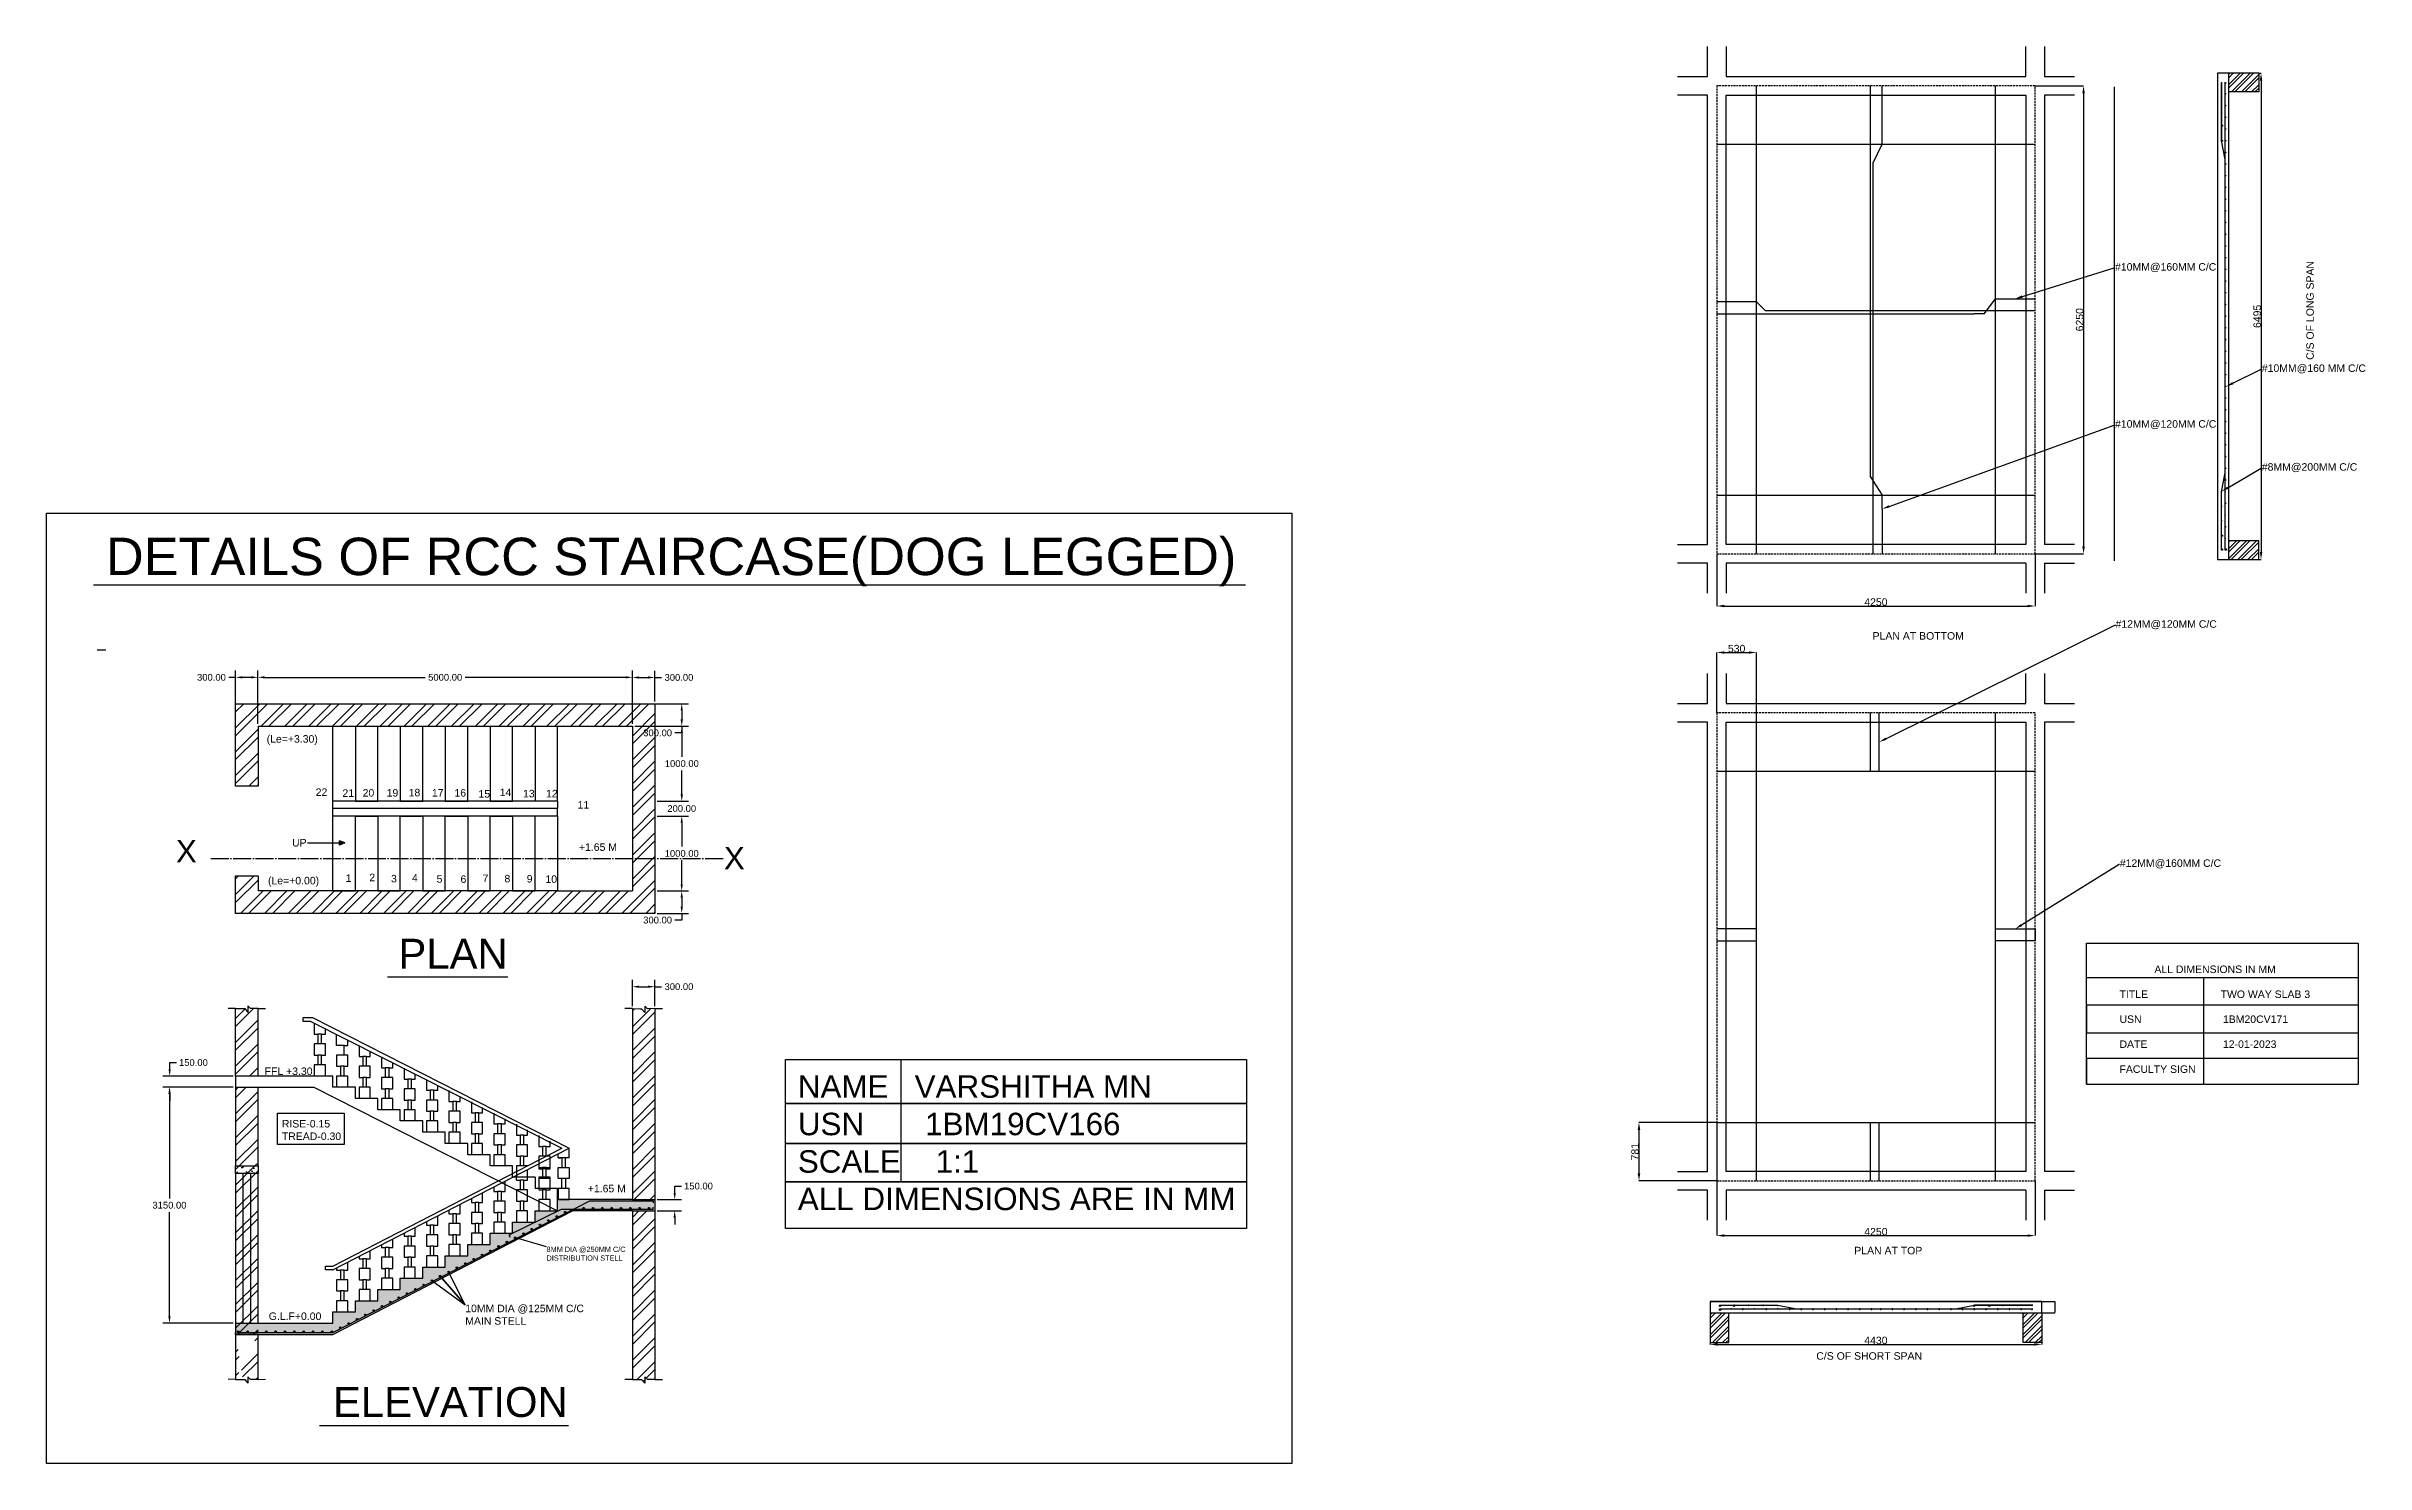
# Model space of a CAD drawing. Header units: millimetres. Extents: x -15359 to 171203, y -161916 to 32466.
# Drawn here: x -15359 to 15612, y 13542 to 32466 of the extents above; entities that cross this region are included whole.
import ezdxf
from ezdxf import colors
from ezdxf.entities.mleader import LeaderData, LeaderLine
from ezdxf.math import Vec2, Vec3

# ---------------------------------------------------------------- set-up
doc = ezdxf.new("R2010")
doc.units = ezdxf.units.MM
doc.header["$MEASUREMENT"] = 0
doc.linetypes.add('ACAD_ISO04W100', pattern=[30, 24, -3, 0, -3])
doc.linetypes.add('DASHEDX2', pattern=[38.1, 25.4, -12.7])
doc.styles.get("Standard").update_dxf_attribs({"font": 'Arial.ttf'})
doc.dimstyles.new('ISO-25', dxfattribs={"dimtxt": 2.5, "dimasz": 2.5, "dimexe": 1.25, "dimexo": 0.625, "dimtad": 1, "dimtxsty": 'Standard', "dimcen": 2.5, "dimadec": 0, "dimazin": 0, "dimtfac": 1, "dimtmove": 0, "dimatfit": 3, "dimfxl": 0, "dimarcsym": 0})
doc.dimstyles.get("Standard").update_dxf_attribs({"dimtxt": 0.18, "dimasz": 0.18, "dimexe": 0.18, "dimexo": 0.0625, "dimgap": 0.09, "dimtad": 0, "dimtih": 1, "dimtoh": 1, "dimzin": 0, "dimdsep": 46, "dimtxsty": 'Standard', "dimcen": 0.09, "dimadec": 0, "dimazin": 0, "dimtfac": 1, "dimtofl": 0, "dimtmove": 0, "dimatfit": 3, "dimfxl": 0, "dimtolj": 1, "dimtzin": 0, "dimarcsym": 0})
pattern_1 = [(45, (4447.86, 25648.21), (-67.3519, 67.3519), []), (45, (4492.76, 25648.21), (-67.3519, 67.3519), [])]
pattern_2 = [(45, (-14708.56, 17928.4), (-159.099, 159.099), []), (45, (-14602.5, 17928.4), (-159.099, 159.099), [])]
pattern_3 = [(50, (-14708.56, 17928.4), (215.178, -18.8256), [22.5, -247.5]), (355, (-14708.56, 17928.4), (-41.6254, 225.6576), [18, -198]), (100.4514, (-14690.63, 17926.83), (173.5527, 206.832), [19.122, -210.3426]), (46.1842, (-14708.56, 17988.4), (320.172, -49.656), [33.75, -371.25]), (96.6356, (-14681.88, 17984.26), (280.399, 292.236), [28.683, -315.514]), (351.184, (-14708.56, 17988.4), (280.399, 292.236), [27, -297]), (21, (-14678.56, 17973.4), (179.072, -120.7857), [22.5, -247.5]), (326, (-14678.56, 17973.4), (72.9946, 217.545), [18, -198]), (71.4514, (-14663.64, 17963.33), (252.0667, 96.7593), [19.122, -210.3426]), (37.5, (-14708.56, 17928.396), (3.64796, 99.86816), [0, -195.6, 0, -201, 0, -198.75]), (7.5, (-14708.56, 17928.4), (78.9209, 118.3235), [0, -114.6, 0, -191.1, 0, -75.75]), (327.5, (-14775.46, 17928.4), (160.1467, -6.7665), [0, -75, 0, -234, 0, -310.5]), (317.5, (-14805.46, 17928.4), (174.9559, 30.0315), [0, -97.5, 0, -155.4, 0, -220.5])]

msp = doc.modelspace()

# ---------------------------------------------------------------- texts
at = {"insert": (14819.20617, 28280.64656), "char_height": 100, "attachment_point": 1, "rotation": 90}
msp.add_mtext_dynamic_manual_height_columns('C/S OF LONG SPAN', width=2683.8282985, gutter_width=12.5, heights=[0], dxfattribs=at)
at = {"attachment_point": 1}
for s, width, gutter_width, heights, insert, char_height in [('DETAILS OF RCC STAIRCASE(DOG LEGGED)', 16518.4880862, 2500, [0], (-14564.44524, 25905.66149), 500), ('PLAN AT BOTTOM', 3233.0669148, 12.5, [0], (9027.78384, 24644.53687), 100), ('(Le=+3.30)', 778.6930433, 2500, [0], (-12417.85371, 23269.08945), 100), ('22', 258.0625739, 2500, [0], (-11763.35341, 22557.83979), 100), ('21', 171.9672256, 2500, [0], (-11405.50599, 22545.26935), 100), ('20', 148.4033098, 2500, [0], (-11136.30926, 22548.71889), 100), ('19', 141.5007933, 2500, [0], (-10815.34395, 22548.71889), 100), ('18', 188.4498263, 2500, [0], (-10521.98859, 22552.16846), 100), ('17', 1298.0031321, 2500, [0], (-10211.37699, 22548.71889), 100), ('16', 176.6653142, 2500, [0], (-9910.20407, 22548.83859), 100), ('15', 100.0859214, 2500, [0], (-9589.23876, 22535.04044), 100), ('14', 127.6958739, 2500, [0], (-9306.23712, 22555.73771), 100), ('13', 120.7934142, 2500, [0], (-8994.69043, 22538.67287), 100), ('12', 117.3421559, 2500, [0], (-8687.53004, 22538.67287), 100), ('11', 270.5643119, 2500, [0], (-8265.7734, 22388.66959), 100), ('X', 391.997986, 2500, [0], (-13629.71999, 21868.65566), 300), ('UP', 211.3966392, 2500, [0], (-12078.60295, 21882.0972), 100), ('+1.65 M', 1935.4585186, 2500, [0], (-8247.88222, 21824.17223), 100), ('X', 853.6227759, 2500, [0], (-6312.4237, 21776.64934), 300), ('(Le=+0.00)', 866.8673714, 2500, [0], (-12400.40613, 21376.95851), 100), ('1', 129.8623406, 2500, [500], (-11363.4011, 21409.48489), 100), ('2', 108.8159021, 2500, [0], (-11047.07113, 21419.12942), 100), ('3', 108.8159021, 2500, [0], (-10756.89537, 21403.01646), 100), ('4', 107.249131, 2500, [0], (-10477.37156, 21413.18872), 100), ('5', 82.0140414, 2500, [0], (-10149.015, 21398.50319), 100), ('6', 95.8317751, 2500, [0], (-9829.37054, 21396.40131), 100), ('7', 98.8374345, 2500, [0], (-9534.44096, 21407.05268), 100), ('8', 77.8081931, 2500, [0], (-9242.13445, 21402.84892), 100), ('9', 79.911174, 2500, [0], (-8945.15818, 21400.87201), 100), ('10', 118.2837682, 2500, [0], (-8695.17653, 21396.66518), 100), ('PLAN', 1612.6001074, 2500, [0], (-10658.36213, 20550.05877), 400), ('            ALL DIMENSIONS IN MM\\P\\PTITLE                         TWO WAY SLAB 3\\P\\PUSN                            1BM20CV171\\P\\PDATE                          12-01-2023\\P\\PFACULTY SIGN       ', 10712.7642678, 12.5, [0], (12324.86983, 20192.97239), 100), ('FFL +3.30', 812.0370072, 2500, [0], (-12445.57577, 18831.25376), 100), ('NAME   VARSHITHA MN\\PUSN       1BM19CV166\\PSCALE    1:1\\PALL DIMENSIONS ARE IN MM', 10715.2681584, 2500, [0], (-5324.39036, 18726.98991), 300), ('RISE-0.15\\PTREAD-0.30', 581.098779, 2500, [0], (-12214.83922, 18130.04228), 100), ('+1.65 M', 595.8939784, 2500, [0], (-8129.43274, 17264.81702), 100), ('8MM DIA @250MM C/C DISTRIBUTION STELL', 1505.3808321, 2500, [0], (-8680.52118, 16438.0589), 70), ('PLAN AT TOP', 1989.1578791, 12.5, [0], (8783.39499, 16436.65267), 100), ('G.L.F+0.00', 856.4261195, 2500, [0], (-12389.96488, 15560.14441), 100), ('10MM DIA @125MM C/C MAIN STELL', 1775.137128, 2500, [0], (-9765.9263, 15664.00291), 100), ('C/S OF SHORT SPAN', 1756.9819037, 12.5, [0], (8275.90468, 15029.28832), 100), ('ELEVATION', 3144.1419031, 2500, [0], (-11533.22527, 14564.43493), 400)]:
    msp.add_mtext_dynamic_manual_height_columns(s, width=width, gutter_width=gutter_width, heights=heights, dxfattribs=dict(at, insert=insert, char_height=char_height))

# ---------------------------------------------------------------- blocks, each defined once
blk = doc.blocks.new('*D175')
at = {"color": 0, "lineweight": -2}
for p, q in [((6947, 17316), (6947, 16586)), ((11197, 17316), (11197, 16586)), ((7047, 16587), (11097, 16587))]:
    blk.add_line(p, q, dxfattribs=at)
at = {"color": 0}
for points in [[(7047, 16603), (7047, 16570), (6947, 16587)], [(11097, 16603), (11097, 16570), (11197, 16587)]]:
    blk.add_solid(points, dxfattribs=at)
at = {"layer": 'Defpoints', "color": 0}
for p in [(6947, 17317), (11197, 17317), (11197, 16587)]:
    blk.add_point(p, dxfattribs=at)
at = {"color": 0, "insert": (9072, 16638), "char_height": 100, "attachment_point": 5}
blk.add_mtext('4250', dxfattribs=at)
blk = doc.blocks.new('*D176')
at = {"color": 0, "lineweight": -2}
for p, q in [((14186, 32109), (14217, 32109)), ((14215, 32009), (14215, 25714)), ((14186, 25614), (14217, 25614))]:
    blk.add_line(p, q, dxfattribs=at)
at = {"color": 0}
for points in [[(14199, 32009), (14232, 32009), (14215, 32109)], [(14199, 25714), (14232, 25714), (14215, 25614)]]:
    blk.add_solid(points, dxfattribs=at)
at = {"layer": 'Defpoints', "color": 0}
for p in [(14185, 32109), (14185, 25614), (14215, 25614)]:
    blk.add_point(p, dxfattribs=at)
at = {"color": 0, "insert": (14164, 28861), "char_height": 100, "attachment_point": 5, "rotation": 90}
blk.add_mtext('6495', dxfattribs=at)
blk = doc.blocks.new('*D177')
at = {"color": 0, "lineweight": -2}
for p, q in [((6947, 25690), (6947, 24992)), ((11197, 25690), (11197, 24992)), ((7047, 24993), (11097, 24993))]:
    blk.add_line(p, q, dxfattribs=at)
at = {"color": 0}
for points in [[(7047, 25010), (7047, 24977), (6947, 24993)], [(11097, 25010), (11097, 24977), (11197, 24993)]]:
    blk.add_solid(points, dxfattribs=at)
at = {"layer": 'Defpoints', "color": 0}
for p in [(6947, 25691), (11197, 25691), (11197, 24993)]:
    blk.add_point(p, dxfattribs=at)
at = {"color": 0, "insert": (9072, 25045), "char_height": 100, "attachment_point": 5}
blk.add_mtext('4250', dxfattribs=at)
blk = doc.blocks.new('*D178')
at = {"color": 0, "lineweight": -2}
for p, q in [((11198, 31941), (11846, 31941)), ((11845, 31841), (11845, 25791)), ((11198, 25691), (11846, 25691))]:
    blk.add_line(p, q, dxfattribs=at)
at = {"color": 0}
for points in [[(11828, 31841), (11862, 31841), (11845, 31941)], [(11828, 25791), (11862, 25791), (11845, 25691)]]:
    blk.add_solid(points, dxfattribs=at)
at = {"layer": 'Defpoints', "color": 0}
for p in [(11197, 31941), (11197, 25691), (11845, 25691)]:
    blk.add_point(p, dxfattribs=at)
at = {"color": 0, "insert": (11793, 28816), "char_height": 100, "attachment_point": 5, "rotation": 90}
blk.add_mtext('6250', dxfattribs=at)
blk = doc.blocks.new('*D179')
at = {"color": 0, "lineweight": -2}
for p, q in [((11288, 15707), (11462, 15707)), ((11288, 15557), (11462, 15557)), ((11461, 15705), (11461, 15560))]:
    blk.add_line(p, q, dxfattribs=at)
at = {"color": 0}
for points in [[(11460, 15705), (11461, 15705), (11461, 15707)], [(11460, 15560), (11461, 15560), (11461, 15557)]]:
    blk.add_solid(points, dxfattribs=at)
at = {"layer": 'Defpoints', "color": 0}
for p in [(11287, 15707), (11287, 15557), (11461, 15557)]:
    blk.add_point(p, dxfattribs=at)
at = {"color": 0, "insert": (11459, 15632), "char_height": 2.5, "attachment_point": 5, "rotation": 90}
blk.add_mtext('150', dxfattribs=at)
blk = doc.blocks.new('*D180')
at = {"color": 0, "lineweight": -2}
for p, q in [((6946, 18098), (5907, 18098)), ((5908, 17998), (5908, 17417)), ((6946, 17317), (5907, 17317))]:
    blk.add_line(p, q, dxfattribs=at)
at = {"color": 0}
for points in [[(5891, 17998), (5925, 17998), (5908, 18098)], [(5891, 17417), (5925, 17417), (5908, 17317)]]:
    blk.add_solid(points, dxfattribs=at)
at = {"layer": 'Defpoints', "color": 0}
for p in [(6947, 18098), (5908, 17317), (6947, 17317)]:
    blk.add_point(p, dxfattribs=at)
at = {"color": 0, "insert": (5856, 17707), "char_height": 100, "attachment_point": 5, "rotation": 90}
blk.add_mtext('781', dxfattribs=at)
blk = doc.blocks.new('*D181')
at = {"color": 0, "lineweight": -2}
for p, q in [((6947, 23568), (6947, 24374)), ((7047, 24373), (7377, 24373)), ((7477, 23568), (7477, 24374))]:
    blk.add_line(p, q, dxfattribs=at)
at = {"color": 0}
for points in [[(7047, 24389), (7047, 24356), (6947, 24373)], [(7377, 24389), (7377, 24356), (7477, 24373)]]:
    blk.add_solid(points, dxfattribs=at)
at = {"layer": 'Defpoints', "color": 0}
for p in [(7477, 24373), (6947, 23567), (7477, 23567)]:
    blk.add_point(p, dxfattribs=at)
at = {"color": 0, "insert": (7212, 24424), "char_height": 100, "attachment_point": 5}
blk.add_mtext('530', dxfattribs=at)
blk = doc.blocks.new('*D182')
at = {"color": 0, "lineweight": -2}
for p, q in [((6857, 15156), (6857, 15133)), ((6957, 15134), (11187, 15134)), ((11287, 15156), (11287, 15133))]:
    blk.add_line(p, q, dxfattribs=at)
at = {"color": 0}
for points in [[(6957, 15151), (6957, 15117), (6857, 15134)], [(11187, 15151), (11187, 15117), (11287, 15134)]]:
    blk.add_solid(points, dxfattribs=at)
at = {"layer": 'Defpoints', "color": 0}
for p in [(6857, 15157), (11287, 15157), (11287, 15134)]:
    blk.add_point(p, dxfattribs=at)
at = {"color": 0, "insert": (9072, 15186), "char_height": 100, "attachment_point": 5}
blk.add_mtext('4430', dxfattribs=at)
blk = doc.blocks.new('*D268')
at = {"color": 0, "lineweight": -2}
for p, q in [((-12865, 18567), (-13806, 18567)), ((-13716, 18477), (-13716, 17083)), ((-13716, 15507), (-13716, 16901)), ((-12865, 15417), (-13806, 15417))]:
    blk.add_line(p, q, dxfattribs=at)
at = {"color": 0}
for points in [[(-13731, 18477), (-13701, 18477), (-13716, 18567)], [(-13731, 15507), (-13701, 15507), (-13716, 15417)]]:
    blk.add_solid(points, dxfattribs=at)
at = {"layer": 'Defpoints', "color": 0}
for p in [(-13716, 18567), (-12834, 18567), (-12834, 15417)]:
    blk.add_point(p, dxfattribs=at)
at = {"color": 0, "insert": (-13716, 16992), "char_height": 90, "attachment_point": 5}
blk.add_mtext('\\A1;3150.00', dxfattribs=at)
blk = doc.blocks.new('*D269')
at = {"color": 0, "lineweight": -2}
for p, q in [((-13713, 18807), (-13713, 18897)), ((-13713, 18897), (-13623, 18897)), ((-12865, 18717), (-13803, 18717)), ((-12865, 18567), (-13803, 18567)), ((-13713, 18477), (-13713, 18387))]:
    blk.add_line(p, q, dxfattribs=at)
at = {"color": 0}
for points in [[(-13728, 18807), (-13698, 18807), (-13713, 18717)], [(-13728, 18477), (-13698, 18477), (-13713, 18567)]]:
    blk.add_solid(points, dxfattribs=at)
at = {"layer": 'Defpoints', "color": 0}
for p in [(-13713, 18717), (-12834, 18717), (-12834, 18567)]:
    blk.add_point(p, dxfattribs=at)
at = {"color": 0, "insert": (-13396, 18897), "char_height": 90, "attachment_point": 5}
blk.add_mtext('\\A1;150.00', dxfattribs=at)
blk = doc.blocks.new('*D270')
at = {"color": 0, "lineweight": -2}
for p, q in [((-7202, 17067), (-6879, 17067)), ((-6969, 17157), (-6969, 17247)), ((-6969, 17247), (-6879, 17247)), ((-7202, 16917), (-6879, 16917)), ((-6969, 16827), (-6969, 16737))]:
    blk.add_line(p, q, dxfattribs=at)
at = {"color": 0}
for points in [[(-6984, 17157), (-6954, 17157), (-6969, 17067)], [(-6984, 16827), (-6954, 16827), (-6969, 16917)]]:
    blk.add_solid(points, dxfattribs=at)
at = {"layer": 'Defpoints', "color": 0}
for p in [(-7234, 17067), (-6969, 17067), (-7234, 16917)]:
    blk.add_point(p, dxfattribs=at)
at = {"color": 0, "insert": (-6651, 17247), "char_height": 90, "attachment_point": 5}
blk.add_mtext('\\A1;150.00', dxfattribs=at)
blk = doc.blocks.new('*D271')
at = {"color": 0, "lineweight": -2}
for p, q in [((-7534, 19648), (-7534, 20000)), ((-7444, 19910), (-7324, 19910)), ((-7234, 19648), (-7234, 20000)), ((-7234, 19910), (-7144, 19910))]:
    blk.add_line(p, q, dxfattribs=at)
at = {"color": 0}
for points in [[(-7444, 19925), (-7444, 19895), (-7534, 19910)], [(-7324, 19925), (-7324, 19895), (-7234, 19910)]]:
    blk.add_solid(points, dxfattribs=at)
at = {"layer": 'Defpoints', "color": 0}
for p in [(-7234, 19910), (-7534, 19617), (-7234, 19617)]:
    blk.add_point(p, dxfattribs=at)
at = {"color": 0, "insert": (-6912, 19910), "char_height": 90, "attachment_point": 5}
blk.add_mtext('\\A1;300.00', dxfattribs=at)
blk = doc.blocks.new('*D272')
at = {"color": 0, "lineweight": -2}
for p, q in [((-12834, 24041), (-12924, 24041)), ((-12834, 23420), (-12834, 24131)), ((-12624, 24041), (-12744, 24041)), ((-12534, 23420), (-12534, 24131))]:
    blk.add_line(p, q, dxfattribs=at)
at = {"color": 0}
for points in [[(-12744, 24056), (-12744, 24026), (-12834, 24041)], [(-12624, 24056), (-12624, 24026), (-12534, 24041)]]:
    blk.add_solid(points, dxfattribs=at)
at = {"layer": 'Defpoints', "color": 0}
for p in [(-12834, 24041), (-12834, 23389), (-12534, 23389)]:
    blk.add_point(p, dxfattribs=at)
at = {"color": 0, "insert": (-13155, 24041), "char_height": 90, "attachment_point": 5}
blk.add_mtext('\\A1;300.00', dxfattribs=at)
blk = doc.blocks.new('*D273')
at = {"color": 0, "lineweight": -2}
for p, q in [((-12534, 23420), (-12534, 24131)), ((-12444, 24041), (-10300, 24041)), ((-7624, 24041), (-9767, 24041)), ((-7534, 23420), (-7534, 24131))]:
    blk.add_line(p, q, dxfattribs=at)
at = {"color": 0}
for points in [[(-12444, 24056), (-12444, 24026), (-12534, 24041)], [(-7624, 24056), (-7624, 24026), (-7534, 24041)]]:
    blk.add_solid(points, dxfattribs=at)
at = {"layer": 'Defpoints', "color": 0}
for p in [(-7534, 24041), (-12534, 23389), (-7534, 23389)]:
    blk.add_point(p, dxfattribs=at)
at = {"color": 0, "insert": (-10034, 24041), "char_height": 90, "attachment_point": 5}
blk.add_mtext('\\A1;5000.00', dxfattribs=at)
blk = doc.blocks.new('*D274')
at = {"color": 0, "lineweight": -2}
for p, q in [((-7534, 23720), (-7534, 24129)), ((-7444, 24039), (-7324, 24039)), ((-7234, 23720), (-7234, 24129)), ((-7234, 24039), (-7144, 24039))]:
    blk.add_line(p, q, dxfattribs=at)
at = {"color": 0}
for points in [[(-7444, 24054), (-7444, 24024), (-7534, 24039)], [(-7324, 24054), (-7324, 24024), (-7234, 24039)]]:
    blk.add_solid(points, dxfattribs=at)
at = {"layer": 'Defpoints', "color": 0}
for p in [(-7234, 24039), (-7534, 23689), (-7234, 23689)]:
    blk.add_point(p, dxfattribs=at)
at = {"color": 0, "insert": (-6912, 24039), "char_height": 90, "attachment_point": 5}
blk.add_mtext('\\A1;300.00', dxfattribs=at)
blk = doc.blocks.new('*D266')
at = {"color": 0, "lineweight": -2}
for p, q in [((-7502, 23689), (-6785, 23689)), ((-6875, 23599), (-6875, 23479)), ((-7502, 23389), (-6785, 23389)), ((-6875, 23299), (-6965, 23299)), ((-6875, 23389), (-6875, 23299))]:
    blk.add_line(p, q, dxfattribs=at)
at = {"color": 0}
for points in [[(-6890, 23599), (-6860, 23599), (-6875, 23689)], [(-6890, 23479), (-6860, 23479), (-6875, 23389)]]:
    blk.add_solid(points, dxfattribs=at)
at = {"layer": 'Defpoints', "color": 0}
for p in [(-7534, 23689), (-7534, 23389), (-6875, 23389)]:
    blk.add_point(p, dxfattribs=at)
at = {"color": 0, "insert": (-7197, 23299), "char_height": 90, "attachment_point": 5}
blk.add_mtext('\\A1;300.00', dxfattribs=at)
blk = doc.blocks.new('*D267')
at = {"color": 0, "lineweight": -2}
for p, q in [((-7202, 21189), (-6785, 21189)), ((-6875, 21099), (-6875, 20979)), ((-7202, 20889), (-6785, 20889)), ((-6875, 20799), (-6965, 20799)), ((-6875, 20889), (-6875, 20799))]:
    blk.add_line(p, q, dxfattribs=at)
at = {"color": 0}
for points in [[(-6890, 21099), (-6860, 21099), (-6875, 21189)], [(-6890, 20979), (-6860, 20979), (-6875, 20889)]]:
    blk.add_solid(points, dxfattribs=at)
at = {"layer": 'Defpoints', "color": 0}
for p in [(-7234, 21189), (-7234, 20889), (-6875, 20889)]:
    blk.add_point(p, dxfattribs=at)
at = {"color": 0, "insert": (-7197, 20799), "char_height": 90, "attachment_point": 5}
blk.add_mtext('\\A1;300.00', dxfattribs=at)
blk = doc.blocks.new('*D263')
at = {"color": 0, "lineweight": -2}
for p, q in [((-7202, 22389), (-6785, 22389)), ((-6875, 22479), (-6875, 22569)), ((-7202, 22189), (-6785, 22189)), ((-6875, 22099), (-6875, 22009))]:
    blk.add_line(p, q, dxfattribs=at)
at = {"color": 0}
for points in [[(-6890, 22479), (-6860, 22479), (-6875, 22389)], [(-6890, 22099), (-6860, 22099), (-6875, 22189)]]:
    blk.add_solid(points, dxfattribs=at)
at = {"layer": 'Defpoints', "color": 0}
for p in [(-7234, 22389), (-7234, 22189), (-6875, 22189)]:
    blk.add_point(p, dxfattribs=at)
at = {"color": 0, "insert": (-6875, 22289), "char_height": 90, "attachment_point": 5}
blk.add_mtext('\\A1;200.00', dxfattribs=at)
blk = doc.blocks.new('*D264')
at = {"color": 0, "lineweight": -2}
for p, q in [((-7202, 23389), (-6784, 23389)), ((-6874, 23299), (-6874, 22980)), ((-6874, 22479), (-6874, 22798)), ((-7202, 22389), (-6784, 22389))]:
    blk.add_line(p, q, dxfattribs=at)
at = {"color": 0}
for points in [[(-6889, 23299), (-6859, 23299), (-6874, 23389)], [(-6889, 22479), (-6859, 22479), (-6874, 22389)]]:
    blk.add_solid(points, dxfattribs=at)
at = {"layer": 'Defpoints', "color": 0}
for p in [(-7234, 23389), (-7234, 22389), (-6874, 22389)]:
    blk.add_point(p, dxfattribs=at)
at = {"color": 0, "insert": (-6874, 22889), "char_height": 90, "attachment_point": 5}
blk.add_mtext('\\A1;1000.00', dxfattribs=at)
blk = doc.blocks.new('*D265')
at = {"color": 0, "lineweight": -2}
for p, q in [((-7202, 22189), (-6785, 22189)), ((-6875, 22099), (-6875, 21780)), ((-6875, 21279), (-6875, 21598)), ((-7202, 21189), (-6785, 21189))]:
    blk.add_line(p, q, dxfattribs=at)
at = {"color": 0}
for points in [[(-6890, 22099), (-6860, 22099), (-6875, 22189)], [(-6890, 21279), (-6860, 21279), (-6875, 21189)]]:
    blk.add_solid(points, dxfattribs=at)
at = {"layer": 'Defpoints', "color": 0}
for p in [(-7234, 22189), (-7234, 21189), (-6875, 21189)]:
    blk.add_point(p, dxfattribs=at)
at = {"color": 0, "insert": (-6875, 21689), "char_height": 90, "attachment_point": 5}
blk.add_mtext('\\A1;1000.00', dxfattribs=at)

# ---------------------------------------------------------------- dimensions: what is measured, and where the dimension line sits
for base, p1, p2, dimstyle, override, picture, middle in [((11844.88901, 25691.01786), (11196.88172, 31941.01786), (11196.88172, 25691.01786), 'ISO-25', {"dimtxt": 100, "dimasz": 100}, '*D178', (11793.20672, 28816.01786)), ((14215.33193, 25613.82001), (14184.95679, 32108.82481), (14184.95679, 25613.82001), 'ISO-25', {"dimtxt": 100, "dimasz": 100}, '*D176', (14163.64963, 28861.32241)), ((-6875.222, 23388.79252), (-7533.53876, 23688.79252), (-7533.53876, 23388.79252), 'Standard', {"dimscale": 500}, '*D266', (-7196.85228, 23298.79252)), ((-6874.282, 22388.79252), (-7233.53876, 23388.79252), (-7233.53876, 22388.79252), 'Standard', {"dimscale": 500}, '*D264', (-6874.282, 22888.79252)), ((-6874.662, 22188.79252), (-7233.53876, 22388.79252), (-7233.53876, 22188.79252), 'Standard', {"dimscale": 500}, '*D263', (-6874.662, 22288.79252)), ((-6875.042, 21188.79252), (-7233.53876, 22188.79252), (-7233.53876, 21188.79252), 'Standard', {"dimscale": 500}, '*D265', (-6875.042, 21688.79252)), ((-6875.042, 20888.79252), (-7233.53876, 21188.79252), (-7233.53876, 20888.79252), 'Standard', {"dimscale": 500}, '*D267', (-7196.67228, 20798.79252)), ((-13713.29598, 18716.93964), (-12833.53876, 18566.93964), (-12833.53876, 18716.93964), 'Standard', {"dimscale": 500}, '*D269', (-13395.87101, 18896.93964)), ((-13715.88905, 18566.93964), (-12833.53876, 15416.93964), (-12833.53876, 18566.93964), 'Standard', {"dimscale": 500}, '*D268', (-13715.88905, 16991.93964)), ((5907.98852, 17316.96572), (6946.88172, 18097.96572), (6946.88172, 17316.96572), 'ISO-25', {"dimtxt": 100, "dimasz": 100}, '*D180', (5856.30622, 17707.46572)), ((-6968.76861, 17066.93964), (-7233.53876, 16916.93964), (-7233.53876, 17066.93964), 'Standard', {"dimscale": 500}, '*D270', (-6651.34365, 17246.93964))]:
    dim = msp.add_linear_dim(base=base, p1=p1, p2=p2, angle=90, dimstyle=dimstyle, override=override)
    dim.commit()
    dim.dimension.update_dxf_attribs({"geometry": picture, "text_midpoint": middle})
for base, p1, p2, dimstyle, override, picture, middle in [((11196.88172, 24993.20789), (6946.88172, 25691.01786), (11196.88172, 25691.01786), 'ISO-25', {"dimtxt": 100, "dimasz": 100}, '*D177', (9071.88172, 25044.89018)), ((7476.88172, 24372.51728), (6946.88172, 23566.96572), (7476.88172, 23566.96572), 'ISO-25', {"dimtxt": 100, "dimasz": 100}, '*D181', (7211.88172, 24424.23369)), ((-12833.53876, 24041.3533), (-12533.53876, 23388.79252), (-12833.53876, 23388.79252), 'Standard', {"dimscale": 500}, '*D272', (-13155.16905, 24041.3533)), ((-7533.53876, 24041.3533), (-12533.53876, 23388.79252), (-7533.53876, 23388.79252), 'Standard', {"dimscale": 500}, '*D273', (-10033.53876, 24041.3533)), ((-7233.53876, 24039.06745), (-7533.53876, 23688.79252), (-7233.53876, 23688.79252), 'Standard', {"dimscale": 500}, '*D274', (-6911.90847, 24039.06745)), ((-7233.53876, 19910.18459), (-7533.53876, 19616.93964), (-7233.53876, 19616.93964), 'Standard', {"dimscale": 500}, '*D271', (-6911.90847, 19910.18459)), ((11196.88172, 16586.75023), (6946.88172, 17316.96572), (11196.88172, 17316.96572), 'ISO-25', {"dimtxt": 100, "dimasz": 100}, '*D175', (9071.88172, 16638.43253)), ((11286.88172, 15133.88446), (6856.88172, 15157.07771), (11286.88172, 15157.07771), 'ISO-25', {"dimtxt": 100, "dimasz": 100}, '*D182', (9071.88172, 15185.60086))]:
    dim = msp.add_linear_dim(base=base, p1=p1, p2=p2, dimstyle=dimstyle, override=override)
    dim.commit()
    dim.dimension.update_dxf_attribs({"geometry": picture, "text_midpoint": middle})
dim = msp.add_linear_dim(base=(11460.71506, 15557.07771), p1=(11286.88172, 15707.07771), p2=(11286.88172, 15557.07771), angle=90, dimstyle='ISO-25')
dim.commit()
dim.dimension.update_dxf_attribs({"geometry": '*D179', "text_midpoint": (11458.81363, 15632.07771)})

# ---------------------------------------------------------------- hatches: boundary and pattern name
h = msp.add_hatch(color=256)
h.dxf.hatch_style = 1
h.paths.add_polyline_path([(13700.95679, 31977.69638, 0.9211833104), (13685.06414, 31979.00258), (13685.06414, 31976.39019, 0.9211833104)])
h = msp.add_hatch(color=256)
h.dxf.hatch_style = 1
h.paths.add_polyline_path([(13734.95679, 31978.04719, 1), (13754.95679, 31978.04719, 1)])
h = msp.add_hatch()
h.set_pattern_fill('ANSI32', color=256, scale=10)
h.set_pattern_definition([(45, (3079.47, 24485.83), (-67.3519, 67.3519), []), (45, (3124.37, 24485.83), (-67.3519, 67.3519), [])])
h.paths.add_polyline_path([(13784.95679, 25863.82001), (13784.95679, 25613.82001), (14184.95679, 25613.82001), (14184.95679, 25863.82001)])
h.paths.add_polyline_path([(14184.95679, 31858.16481), (14184.95679, 32108.16481), (13784.95679, 32108.16481), (13784.95679, 31858.16481)])
h = msp.add_hatch(color=256)
h.dxf.hatch_style = 1
h.paths.add_polyline_path([(13700.95679, 31782.44638, 0.9211833104), (13685.06414, 31783.75258), (13685.06414, 31781.14019, 0.9211833104)])
h = msp.add_hatch(color=256)
h.dxf.hatch_style = 1
h.paths.add_polyline_path([(13700.95679, 31587.19638, 0.9211833104), (13685.06414, 31588.50258), (13685.06414, 31585.89019, 0.9211833104)])
h = msp.add_hatch(color=256)
h.dxf.hatch_style = 1
h.paths.add_polyline_path([(13734.95679, 31832.57001, 1), (13754.95679, 31832.57001, 1)])
h = msp.add_hatch(color=256)
h.dxf.hatch_style = 1
h.paths.add_polyline_path([(13734.95679, 31676.32001, 1), (13754.95679, 31676.32001, 1)])
h = msp.add_hatch(color=256)
h.dxf.hatch_style = 1
h.paths.add_polyline_path([(13684.95679, 31408.50243), (13684.95679, 31405.91533, 0.9219239711), (13700.85152, 31407.20888, 0.9219239711)])
h.paths.add_polyline_path([(13684.95679, 25934.07001), (13684.95679, 25931.48292, 0.9219239711), (13700.85152, 25932.77647, 0.9219239711)])
h = msp.add_hatch(color=256)
h.dxf.hatch_style = 1
h.paths.add_polyline_path([(13734.95679, 31520.07001, 1), (13754.95679, 31520.07001, 1)])
h = msp.add_hatch(color=256)
h.dxf.hatch_style = 1
h.paths.add_polyline_path([(13734.95679, 31363.82001, 1), (13754.95679, 31363.82001, 1)])
h = msp.add_hatch(color=256)
h.dxf.hatch_style = 1
h.paths.add_polyline_path([(13686.57007, 31199.75364, 0.7114079742), (13700.84944, 31204.7104, 0.871842958), (13685.14665, 31206.87073)])
h = msp.add_hatch(color=256)
h.dxf.hatch_style = 1
h.paths.add_polyline_path([(13734.95679, 31207.57001, 1), (13754.95679, 31207.57001, 1)])
h = msp.add_hatch(color=256)
h.dxf.hatch_style = 1
h.paths.add_polyline_path([(13734.95679, 31051.32001, 1), (13754.95679, 31051.32001, 1)])
h = msp.add_hatch(color=256)
h.dxf.hatch_style = 1
h.paths.add_polyline_path([(13734.95679, 30895.07001, 1), (13754.95679, 30895.07001, 1)])
h = msp.add_hatch(color=256)
h.dxf.hatch_style = 1
h.paths.add_polyline_path([(13734.95679, 30738.82001, 1), (13754.95679, 30738.82001, 1)])
h = msp.add_hatch(color=256)
h.dxf.hatch_style = 1
h.paths.add_polyline_path([(13734.95679, 30582.57001, 1), (13754.95679, 30582.57001, 1)])
h = msp.add_hatch(color=256)
h.dxf.hatch_style = 1
h.paths.add_polyline_path([(13734.95679, 30426.32001, 1), (13754.95679, 30426.32001, 1)])
h = msp.add_hatch(color=256)
h.dxf.hatch_style = 1
h.paths.add_polyline_path([(13734.95679, 30270.07001, 1), (13754.95679, 30270.07001, 1)])
h = msp.add_hatch(color=256)
h.dxf.hatch_style = 1
h.paths.add_polyline_path([(13734.95679, 30113.82001, 1), (13754.95679, 30113.82001, 1)])
h = msp.add_hatch(color=256)
h.dxf.hatch_style = 1
h.paths.add_polyline_path([(13734.95679, 29957.57001, 1), (13754.95679, 29957.57001, 1)])
h = msp.add_hatch(color=256)
h.dxf.hatch_style = 1
h.paths.add_polyline_path([(13734.95679, 29801.32001, 1), (13754.95679, 29801.32001, 1)])
h = msp.add_hatch(color=256)
h.dxf.hatch_style = 1
h.paths.add_polyline_path([(13734.95679, 29645.07001, 1), (13754.95679, 29645.07001, 1)])
h = msp.add_hatch(color=256)
h.dxf.hatch_style = 1
h.paths.add_polyline_path([(13734.95679, 29488.82001, 1), (13754.95679, 29488.82001, 1)])
h = msp.add_hatch(color=256)
h.dxf.hatch_style = 1
h.paths.add_polyline_path([(13734.95679, 29332.57001, 1), (13754.95679, 29332.57001, 1)])
h = msp.add_hatch(color=256)
h.dxf.hatch_style = 1
h.paths.add_polyline_path([(13734.95679, 29176.32001, 1), (13754.95679, 29176.32001, 1)])
h = msp.add_hatch(color=256)
h.dxf.hatch_style = 1
h.paths.add_polyline_path([(13734.95679, 29020.07001, 1), (13754.95679, 29020.07001, 1)])
h = msp.add_hatch(color=256)
h.dxf.hatch_style = 1
h.paths.add_polyline_path([(13734.95679, 28863.82001, 1), (13754.95679, 28863.82001, 1)])
h = msp.add_hatch(color=256)
h.dxf.hatch_style = 1
h.paths.add_polyline_path([(13734.95679, 28707.57001, 1), (13754.95679, 28707.57001, 1)])
h = msp.add_hatch(color=256)
h.dxf.hatch_style = 1
h.paths.add_polyline_path([(13734.95679, 28551.32001, 1), (13754.95679, 28551.32001, 1)])
h = msp.add_hatch(color=256)
h.dxf.hatch_style = 1
h.paths.add_polyline_path([(13734.95679, 28395.07001, 1), (13754.95679, 28395.07001, 1)])
h = msp.add_hatch(color=256)
h.dxf.hatch_style = 1
h.paths.add_polyline_path([(13734.95679, 28238.82001, 1), (13754.95679, 28238.82001, 1)])
h = msp.add_hatch(color=256)
h.dxf.hatch_style = 1
h.paths.add_polyline_path([(13734.95679, 28082.57001, 1), (13754.95679, 28082.57001, 1)])
h = msp.add_hatch(color=256)
h.dxf.hatch_style = 1
h.paths.add_polyline_path([(13734.95679, 27926.32001, 1), (13754.95679, 27926.32001, 1)])
h = msp.add_hatch(color=256)
h.dxf.hatch_style = 1
h.paths.add_polyline_path([(13734.95679, 27770.07001, 1), (13754.95679, 27770.07001, 1)])
h = msp.add_hatch(color=256)
h.dxf.hatch_style = 1
h.paths.add_polyline_path([(13734.95679, 27613.82001, 1), (13754.95679, 27613.82001, 1)])
h = msp.add_hatch(color=256)
h.dxf.hatch_style = 1
h.paths.add_polyline_path([(13734.95679, 27457.57001, 1), (13754.95679, 27457.57001, 1)])
h = msp.add_hatch(color=256)
h.dxf.hatch_style = 1
h.paths.add_polyline_path([(13734.95679, 27301.32001, 1), (13754.95679, 27301.32001, 1)])
h = msp.add_hatch(color=256)
h.dxf.hatch_style = 1
h.paths.add_polyline_path([(13734.95679, 27145.07001, 1), (13754.95679, 27145.07001, 1)])
h = msp.add_hatch(color=256)
h.dxf.hatch_style = 1
h.paths.add_polyline_path([(13734.95679, 26988.82001, 1), (13754.95679, 26988.82001, 1)])
h = msp.add_hatch(color=256)
h.dxf.hatch_style = 1
h.paths.add_polyline_path([(13734.95679, 26832.57001, 1), (13754.95679, 26832.57001, 1)])
h = msp.add_hatch(color=256)
h.dxf.hatch_style = 1
h.paths.add_polyline_path([(13734.95679, 26676.32001, 1), (13754.95679, 26676.32001, 1)])
h = msp.add_hatch(color=256)
h.dxf.hatch_style = 1
h.paths.add_polyline_path([(13700.95679, 26519.82001, 0.9211833104), (13685.06414, 26521.12621), (13685.06414, 26518.51382, 0.9211833104)])
h = msp.add_hatch(color=256)
h.dxf.hatch_style = 1
h.paths.add_polyline_path([(13700.95679, 26324.57001, 0.9211833104), (13685.06414, 26325.87621), (13685.06414, 26323.26382, 0.9211833104)])
h = msp.add_hatch(color=256)
h.dxf.hatch_style = 1
h.paths.add_polyline_path([(13734.95679, 26363.82001, 1), (13754.95679, 26363.82001, 1)])
h = msp.add_hatch(color=256)
h.dxf.hatch_style = 1
h.paths.add_polyline_path([(13700.95679, 26129.32001, 0.9211833104), (13685.06414, 26130.62621), (13685.06414, 26128.01382, 0.9211833104)])
h = msp.add_hatch(color=256)
h.dxf.hatch_style = 1
h.paths.add_polyline_path([(13734.95679, 26051.32001, 1), (13754.95679, 26051.32001, 1)])
h = msp.add_hatch(color=256)
h.dxf.hatch_style = 1
h.paths.add_polyline_path([(13700.84944, 25746.83403, 0.9211833104), (13684.95679, 25748.14022), (13684.95679, 25745.52784, 0.9211833104)])
h = msp.add_hatch(color=256)
h.dxf.hatch_style = 1
h.paths.add_polyline_path([(13754.96453, 25748.22289, 1), (13734.96453, 25748.22289, 1)])
h = msp.add_hatch()
h.set_pattern_fill('ANSI32', color=256, scale=600)
h.set_pattern_definition([(45, (-14708.56, 16400.25), (-159.099, 159.099), []), (45, (-14602.5, 16400.25), (-159.099, 159.099), [])])
h.paths.add_polyline_path([(-12833.53876, 22588.79252), (-12833.53876, 23688.79252), (-7233.53876, 23688.79252), (-7233.53876, 20888.79252), (-12833.53876, 20888.79252), (-12833.53876, 21388.79252), (-12533.53876, 21388.79252), (-12533.53876, 21188.79252), (-11533.53876, 21188.79252), (-8533.53876, 21188.79252), (-7533.53876, 21188.79252), (-7533.53876, 22188.79252), (-7533.53876, 22388.79252), (-7533.53876, 23388.79252), (-12533.53876, 23388.79252), (-12533.53876, 22588.79252)])
h = msp.add_hatch(color=256)
h.dxf.hatch_style = 1
h.paths.add_polyline_path([(-11371.75534, 21830.72089), (-11446.93718, 21858.06482), (-11446.47026, 21802.12578)])
h = msp.add_hatch()
h.set_pattern_fill('ANSI32', color=256, scale=600)
h.set_pattern_definition(pattern_2)
h.paths.add_polyline_path([(-12833.53876, 18566.93964), (-12833.53876, 17516.93964), (-12533.53876, 17516.93964), (-12533.53876, 18566.93964)])
edge = h.paths.add_edge_path()
edge.add_line((-12833.53876, 18716.93964), (-12833.53876, 19616.93964))
edge.add_line((-12833.53876, 19616.93964), (-12733.53876, 19616.93964))
edge.add_line((-12710.33253, 19616.93964), (-12668.04937, 19567.30199))
edge.add_line((-12668.04937, 19653.12), (-12668.04937, 19567.30199))
edge.add_line((-12633.53876, 19616.93964), (-12668.04937, 19653.12))
edge.add_line((-12533.53876, 19616.93964), (-12633.53876, 19616.93964))
edge.add_line((-12533.53876, 18716.93964), (-12533.53876, 19616.93964))
edge.add_line((-12533.53876, 18716.93964), (-12833.53876, 18716.93964))
h = msp.add_hatch()
h.set_pattern_fill('ANSI32', color=256, scale=600)
h.set_pattern_definition(pattern_2)
h.paths.add_polyline_path([(-7433.53876, 19615.67559), (-7410.33253, 19615.67559), (-7368.04937, 19566.03794), (-7368.04937, 19651.85595), (-7333.53876, 19615.67559), (-7233.53876, 19616.93964), (-7233.53876, 17066.93964), (-7533.53876, 17066.93964), (-7533.53876, 19616.93964)])
h = msp.add_hatch()
h.set_pattern_fill('AR-CONC', color=256, scale=30)
h.set_pattern_definition(pattern_3)
h.paths.add_polyline_path([(-12533.53876, 17516.93964), (-12533.53876, 17416.93964), (-12833.53876, 17416.93964), (-12833.53876, 17516.93964)])
h = msp.add_hatch()
h.set_pattern_fill('ANSI32', color=256, scale=600)
h.set_pattern_definition(pattern_2)
edge = h.paths.add_edge_path()
edge.add_line((-12833.53876, 17516.93964), (-12533.53876, 17516.93964))
edge.add_line((-12533.53876, 14666.93964), (-12533.53876, 15266.93964))
edge.add_line((-12533.53876, 14666.93964), (-12633.53876, 14665.67559))
edge.add_line((-12633.53876, 14665.67559), (-12668.04937, 14701.85595))
edge.add_line((-12668.04937, 14701.85595), (-12668.04937, 14616.03794))
edge.add_line((-12710.33253, 14665.67559), (-12668.04937, 14616.03794))
edge.add_line((-12833.53876, 14666.93964), (-12733.53876, 14665.67559))
edge.add_line((-12833.53876, 15266.93964), (-12833.53876, 14666.93964))
edge.add_line((-12533.53876, 15266.93964), (-12833.53876, 15266.93964))
h = msp.add_hatch()
h.set_pattern_fill('AR-CONC', color=256, scale=30)
h.set_pattern_definition(pattern_3)
h.paths.add_polyline_path([(-7233.53876, 17066.93964), (-7233.53876, 16916.93964), (-7533.53876, 16916.93964), (-8333.24283, 16916.93964), (-11533.53876, 15266.93964), (-12833.53876, 15266.93964), (-12833.53876, 15416.93964), (-12533.53876, 15416.93964), (-11533.53876, 15416.93964), (-11533.53876, 15566.93964), (-11233.53876, 15566.93964), (-11233.53876, 15716.93964), (-10933.53876, 15716.93964), (-10933.53876, 15866.93964), (-10633.53876, 15866.93964), (-10633.53876, 16016.93964), (-10333.53876, 16016.93964), (-10333.53876, 16166.93964), (-10033.53876, 16166.93964), (-10033.53876, 16316.93964), (-9733.53876, 16316.93964), (-9733.53876, 16466.93964), (-9433.53876, 16466.93964), (-9433.53876, 16616.93964), (-9133.53876, 16616.93964), (-9133.53876, 16766.93964), (-8833.53876, 16766.93964), (-8833.53876, 16916.93964), (-8533.53876, 16916.93964), (-8533.53876, 17066.93964), (-7533.53876, 17066.93964)])
h = msp.add_hatch(color=256)
h.dxf.hatch_style = 1
edge = h.paths.add_edge_path()
edge.add_arc((-7310.37043, 16953.42796), 10, 0, 360)
edge = h.paths.add_edge_path()
edge.add_arc((-7435.37043, 16953.42796), 10, 0, 360)
edge = h.paths.add_edge_path()
edge.add_arc((-7560.37043, 16953.42796), 10, 0, 360)
edge = h.paths.add_edge_path()
edge.add_arc((-7685.37043, 16953.42796), 10, 0, 360)
edge = h.paths.add_edge_path()
edge.add_arc((-7810.37043, 16953.42796), 10, 0, 360)
edge = h.paths.add_edge_path()
edge.add_arc((-7935.37043, 16953.42796), 10, 0, 360)
edge = h.paths.add_edge_path()
edge.add_arc((-8060.37043, 16953.42796), 10, 0, 360)
edge = h.paths.add_edge_path()
edge.add_arc((-8185.37043, 16953.42796), 10, 0, 360)
edge = h.paths.add_edge_path()
edge.add_arc((-8431.93757, 16899.27209), 10, 0, 360)
edge = h.paths.add_edge_path()
edge.add_arc((-8542.95201, 16841.81954), 10, 0, 360)
edge = h.paths.add_edge_path()
edge.add_arc((-8655.93082, 16788.19975), 10, 0, 360)
edge = h.paths.add_edge_path()
edge.add_arc((-8766.7667, 16730.39704), 10, 0, 360)
edge = h.paths.add_edge_path()
edge.add_arc((-8877.5564, 16672.50362), 10, 0, 360)
edge = h.paths.add_edge_path()
edge.add_arc((-8987.96588, 16613.86613), 10, 0, 360)
edge = h.paths.add_edge_path()
edge.add_arc((-9099.23335, 16556.90516), 10, 0, 360)
edge = h.paths.add_edge_path()
edge.add_arc((-9210.73598, 16500.40399), 10, 0, 360)
edge = h.paths.add_edge_path()
edge.add_arc((-9655.26375, 16271.49946), 10, 0, 360)
edge = h.paths.add_edge_path()
edge.add_arc((-9543.5927, 16327.67006), 10, 0, 360)
edge = h.paths.add_edge_path()
edge.add_arc((-9432.06372, 16384.11872), 10, 0, 360)
edge = h.paths.add_edge_path()
edge.add_arc((-9322.08986, 16443.61193), 10, 0, 360)
edge = h.paths.add_edge_path()
edge.add_arc((-10100.76433, 16044.49828), 10, 0, 360)
edge = h.paths.add_edge_path()
edge.add_arc((-9989.11653, 16100.71483), 10, 0, 360)
edge = h.paths.add_edge_path()
edge.add_arc((-9878.0295, 16158.02917), 10, 0, 360)
edge = h.paths.add_edge_path()
edge.add_arc((-9766.3217, 16214.12797), 10, 0, 360)
edge = h.paths.add_edge_path()
edge.add_arc((-10211.46142, 15986.42003), 10, 0, 360)
edge = h.paths.add_edge_path()
edge.add_arc((-10321.85021, 15927.73224), 10, 0, 360)
edge = h.paths.add_edge_path()
edge.add_arc((-10432.43875, 15869.43052), 10, 0, 360)
edge = h.paths.add_edge_path()
edge.add_arc((-10544.50804, 15814.04938), 10, 0, 360)
edge = h.paths.add_edge_path()
edge.add_arc((-10655.63479, 15756.8088), 10, 0, 360)
edge = h.paths.add_edge_path()
edge.add_arc((-10767.54959, 15701.12222), 10, 0, 360)
edge = h.paths.add_edge_path()
edge.add_arc((-10989.59175, 15586.22064), 10, 0, 360)
edge = h.paths.add_edge_path()
edge.add_arc((-10878.11474, 15642.77118), 10, 0, 360)
edge = h.paths.add_edge_path()
edge.add_arc((-11101.08213, 15529.69626), 10, 0, 360)
edge = h.paths.add_edge_path()
edge.add_arc((-11322.29872, 15413.04079), 10, 0, 360)
edge = h.paths.add_edge_path()
edge.add_arc((-11211.85736, 15471.73904), 10, 0, 360)
edge = h.paths.add_edge_path()
edge.add_arc((-11433.73597, 15356.25279), 10, 0, 360)
edge = h.paths.add_edge_path()
edge.add_arc((-11547.71214, 15304.92606), 10, 0, 360)
edge = h.paths.add_edge_path()
edge.add_arc((-11672.71214, 15304.92606), 10, 0, 360)
edge = h.paths.add_edge_path()
edge.add_arc((-11797.71214, 15304.92606), 10, 0, 360)
edge = h.paths.add_edge_path()
edge.add_arc((-11922.71214, 15304.92606), 10, 0, 360)
edge = h.paths.add_edge_path()
edge.add_arc((-12172.71214, 15304.92606), 10, 0, 360)
edge = h.paths.add_edge_path()
edge.add_arc((-12047.71214, 15304.92606), 10, 0, 360)
edge = h.paths.add_edge_path()
edge.add_arc((-12297.71214, 15304.92606), 10, 0, 360)
edge = h.paths.add_edge_path()
edge.add_arc((-12422.71214, 15304.92606), 10, 0, 360)
edge = h.paths.add_edge_path()
edge.add_arc((-12797.71214, 15304.92606), 10, 0, 360)
edge = h.paths.add_edge_path()
edge.add_arc((-12672.71214, 15304.92606), 10, 0, 360)
edge = h.paths.add_edge_path()
edge.add_arc((-12547.71214, 15304.92606), 10, 0, 360)
h = msp.add_hatch()
h.set_pattern_fill('ANSI32', color=256, scale=600)
h.set_pattern_definition(pattern_2)
edge = h.paths.add_edge_path()
edge.add_line((-7533.53876, 16916.93964), (-7233.53876, 16916.93964))
edge.add_line((-7533.53876, 16916.93964), (-7533.53876, 14666.93964))
edge.add_line((-7233.53876, 16916.93964), (-7233.53876, 14666.93964))
edge.add_line((-7533.53876, 14666.93964), (-7433.53876, 14665.67559))
edge.add_line((-7410.33253, 14665.67559), (-7368.04937, 14616.03794))
edge.add_line((-7368.04937, 14701.85595), (-7368.04937, 14616.03794))
edge.add_line((-7333.53876, 14665.67559), (-7368.04937, 14701.85595))
edge.add_line((-7233.53876, 14666.93964), (-7333.53876, 14665.67559))
h = msp.add_hatch()
h.set_pattern_fill('ANSI32', color=256, scale=10)
h.set_pattern_definition(pattern_1)
h.paths.add_polyline_path([(6856.88172, 15157.07771), (7106.88172, 15157.07771), (7106.88172, 15557.07771), (6856.88172, 15557.07771)])
h = msp.add_hatch(color=256)
h.dxf.hatch_style = 1
h.paths.add_polyline_path([(7001.2846, 15597.06997, 1), (6981.2846, 15597.06997, 1)])
h = msp.add_hatch(color=256)
h.dxf.hatch_style = 1
h.paths.add_polyline_path([(6989.89574, 15641.18506, 0.9211833104), (6991.20193, 15657.07771), (6988.58955, 15657.07771, 0.9211833104)])
h = msp.add_hatch(color=256)
h.dxf.hatch_style = 1
h.paths.add_polyline_path([(7177.13172, 15657.07771), (7174.54463, 15657.07771, 0.9219239711), (7175.83818, 15641.18298, 0.9219239711)])
h = msp.add_hatch(color=256)
h.dxf.hatch_style = 1
h.paths.add_polyline_path([(7294.38172, 15607.07771, 1), (7294.38172, 15587.07771, 1)])
h = msp.add_hatch(color=256)
h.dxf.hatch_style = 1
h.paths.add_polyline_path([(7372.38172, 15641.07771, 0.9211833104), (7373.68791, 15656.97035), (7371.07553, 15656.97035, 0.9211833104)])
h = msp.add_hatch(color=256)
h.dxf.hatch_style = 1
h.paths.add_polyline_path([(7567.63172, 15641.07771, 0.9211833104), (7568.93791, 15656.97035), (7566.32553, 15656.97035, 0.9211833104)])
h = msp.add_hatch(color=256)
h.dxf.hatch_style = 1
h.paths.add_polyline_path([(7606.88172, 15607.07771, 1), (7606.88172, 15587.07771, 1)])
h = msp.add_hatch(color=256)
h.dxf.hatch_style = 1
h.paths.add_polyline_path([(7762.88172, 15641.07771, 0.9211833104), (7764.18791, 15656.97035), (7761.57553, 15656.97035, 0.9211833104)])
h = msp.add_hatch(color=256)
h.dxf.hatch_style = 1
h.paths.add_polyline_path([(7919.38172, 15607.07771, 1), (7919.38172, 15587.07771, 1)])
h = msp.add_hatch(color=256)
h.dxf.hatch_style = 1
h.paths.add_polyline_path([(8075.63172, 15607.07771, 1), (8075.63172, 15587.07771, 1)])
h = msp.add_hatch(color=256)
h.dxf.hatch_style = 1
h.paths.add_polyline_path([(8231.88172, 15607.07771, 1), (8231.88172, 15587.07771, 1)])
h = msp.add_hatch(color=256)
h.dxf.hatch_style = 1
h.paths.add_polyline_path([(8388.13172, 15607.07771, 1), (8388.13172, 15587.07771, 1)])
h = msp.add_hatch(color=256)
h.dxf.hatch_style = 1
h.paths.add_polyline_path([(8544.38172, 15607.07771, 1), (8544.38172, 15587.07771, 1)])
h = msp.add_hatch(color=256)
h.dxf.hatch_style = 1
h.paths.add_polyline_path([(8700.63172, 15607.07771, 1), (8700.63172, 15587.07771, 1)])
h = msp.add_hatch(color=256)
h.dxf.hatch_style = 1
h.paths.add_polyline_path([(8856.88172, 15607.07771, 1), (8856.88172, 15587.07771, 1)])
h = msp.add_hatch(color=256)
h.dxf.hatch_style = 1
h.paths.add_polyline_path([(9013.13172, 15607.07771, 1), (9013.13172, 15587.07771, 1)])
h = msp.add_hatch(color=256)
h.dxf.hatch_style = 1
h.paths.add_polyline_path([(9136.28693, 15607.07771, 1), (9136.28693, 15587.07771, 1)])
h = msp.add_hatch(color=256)
h.dxf.hatch_style = 1
h.paths.add_polyline_path([(9292.53693, 15607.07771, 1), (9292.53693, 15587.07771, 1)])
h = msp.add_hatch(color=256)
h.dxf.hatch_style = 1
h.paths.add_polyline_path([(9448.78693, 15607.07771, 1), (9448.78693, 15587.07771, 1)])
h = msp.add_hatch(color=256)
h.dxf.hatch_style = 1
h.paths.add_polyline_path([(9605.03693, 15607.07771, 1), (9605.03693, 15587.07771, 1)])
h = msp.add_hatch(color=256)
h.dxf.hatch_style = 1
h.paths.add_polyline_path([(9761.28693, 15607.07771, 1), (9761.28693, 15587.07771, 1)])
h = msp.add_hatch(color=256)
h.dxf.hatch_style = 1
h.paths.add_polyline_path([(9917.53693, 15607.07771, 1), (9917.53693, 15587.07771, 1)])
h = msp.add_hatch(color=256)
h.dxf.hatch_style = 1
h.paths.add_polyline_path([(10073.78693, 15607.07771, 1), (10073.78693, 15587.07771, 1)])
h = msp.add_hatch(color=256)
h.dxf.hatch_style = 1
h.paths.add_polyline_path([(10230.03693, 15607.07771, 1), (10230.03693, 15587.07771, 1)])
h = msp.add_hatch(color=256)
h.dxf.hatch_style = 1
h.paths.add_polyline_path([(10385.58765, 15656.88785), (10378.47055, 15655.46443, 0.7114079742), (10383.42731, 15641.18506, 0.871842958)])
h = msp.add_hatch(color=256)
h.dxf.hatch_style = 1
h.paths.add_polyline_path([(10386.28693, 15607.07771, 1), (10386.28693, 15587.07771, 1)])
h = msp.add_hatch(color=256)
h.dxf.hatch_style = 1
h.paths.add_polyline_path([(10542.53693, 15607.07771, 1), (10542.53693, 15587.07771, 1)])
h = msp.add_hatch()
h.set_pattern_fill('ANSI32', color=256, scale=10)
h.set_pattern_definition([(45, (-8527.48, 8036.94), (-67.3519, 67.3519), []), (45, (-8482.58, 8036.94), (-67.3519, 67.3519), [])])
h.paths.add_polyline_path([(10585.92579, 15641.18298, 0.9219239711), (10587.21934, 15657.07771), (10584.63225, 15657.07771, 0.9219239711)])
h = msp.add_hatch(color=256)
h.dxf.hatch_style = 1
h.paths.add_polyline_path([(10593.92579, 15649.18298, 0.3674073213), (10587.21934, 15657.07771), (10584.63225, 15657.07771, 0.3674073213), (10577.92579, 15649.18298, 1)])
h = msp.add_hatch(color=256)
h.dxf.hatch_style = 1
h.paths.add_polyline_path([(10698.78693, 15607.07771, 1), (10698.78693, 15587.07771, 1)])
h = msp.add_hatch(color=256)
h.dxf.hatch_style = 1
h.paths.add_polyline_path([(10765.9133, 15641.07771, 0.9211833104), (10767.21949, 15656.97035), (10764.60711, 15656.97035, 0.9211833104)])
h = msp.add_hatch(color=256)
h.dxf.hatch_style = 1
h.paths.add_polyline_path([(10855.03693, 15607.07771, 1), (10855.03693, 15587.07771, 1)])
h = msp.add_hatch(color=256)
h.dxf.hatch_style = 1
h.paths.add_polyline_path([(10961.1633, 15641.07771, 0.9211833104), (10962.46949, 15656.97035), (10959.85711, 15656.97035, 0.9211833104)])
h = msp.add_hatch(color=256)
h.dxf.hatch_style = 1
h.paths.add_polyline_path([(11011.28693, 15607.07771, 1), (11011.28693, 15587.07771, 1)])
h = msp.add_hatch()
h.set_pattern_fill('ANSI32', color=256, scale=10)
h.set_pattern_definition(pattern_1)
h.paths.add_polyline_path([(11286.88172, 15557.07771), (11036.88172, 15557.07771), (11036.88172, 15157.07771), (11286.88172, 15157.07771)])
h = msp.add_hatch(color=256)
h.dxf.hatch_style = 1
h.paths.add_polyline_path([(11156.76411, 15607.07771, 1), (11156.76411, 15587.07771, 1)])
h = msp.add_hatch(color=256)
h.dxf.hatch_style = 1
h.paths.add_polyline_path([(11156.4133, 15641.07771, 0.9211833104), (11157.71949, 15656.97035), (11155.10711, 15656.97035, 0.9211833104)])

# ---------------------------------------------------------------- linework, layer by layer
for p, q in [((6821.88172, 32066.01786), (6821.88172, 32466.01786)), ((7071.88172, 32466.01786), (7071.88172, 32066.01786)), ((11071.88172, 32066.01786), (11071.88172, 32466.01786)), ((11321.88172, 32466.01786), (11321.88172, 32066.01786)), ((6421.88172, 32066.01786), (6821.88172, 32066.01786)), ((7071.88172, 32066.01786), (11071.88172, 32066.01786)), ((7476.88172, 25691.01786), (7476.88172, 31941.01786)), ((8994.6393, 31941.01786), (8994.6393, 26722.01786)), ((9155.23138, 31160.01786), (9155.23138, 31941.01786)), ((10666.88172, 25691.01786), (10666.88172, 31941.01786)), ((11321.88172, 32066.01786), (11721.88172, 32066.01786)), ((12255.35627, 31926.63377), (12255.35627, 25597.74349)), ((14184.95679, 32108.82481), (13634.95679, 32108.82481)), ((13634.95679, 32108.82481), (13634.95679, 32108.16481)), ((13634.95679, 32108.16481), (13634.95679, 25613.82001)), ((13684.95679, 31988.82001), (13684.95679, 31207.82001)), ((13684.95679, 31196.69638), (13684.95679, 31977.69638)), ((13734.95679, 25738.82001), (13734.95679, 31988.82001)), ((13784.95679, 32108.16481), (13784.95679, 32108.82481)), ((13784.95679, 25613.82001), (13784.95679, 32108.16481)), ((14184.95679, 32108.16481), (14184.95679, 32108.82481)), ((14184.95679, 32108.16481), (14184.95679, 31858.16481)), ((6821.88172, 31816.01786), (6421.88172, 31816.01786)), ((6821.88172, 25816.01786), (6821.88172, 31816.01786)), ((7071.88172, 25816.01786), (7071.88172, 31816.01786)), ((7071.88172, 31816.01786), (11071.88172, 31816.01786)), ((11071.88172, 31816.01786), (11071.88172, 25816.01786)), ((11321.88172, 31816.01786), (11321.88172, 25816.01786)), ((11721.88172, 31816.01786), (11321.88172, 31816.01786)), ((14184.95679, 31858.16481), (13784.95679, 31858.16481)), ((6946.88172, 31160.01786), (11196.88172, 31160.01786)), ((9035.23138, 31160.01786), (9155.23138, 31160.01786)), ((9035.23138, 30910.01786), (9155.23138, 31160.01786)), ((13734.95679, 30957.82001), (13684.95679, 31207.82001)), ((9035.23138, 25691.01786), (9035.23138, 30910.01786)), ((7476.88172, 29055.33033), (6946.88172, 29055.33033)), ((6946.88172, 28894.73824), (10385.82198, 28894.73824)), ((7071.88172, 28894.73824), (7071.88172, 29054.73824)), ((7476.88172, 28935.33033), (7476.88172, 29055.33033)), ((7596.88172, 28935.33033), (7476.88172, 29055.33033)), ((11196.88172, 28935.33033), (7596.88172, 28935.33033)), ((10516.88172, 28894.73824), (10385.82198, 28894.73824)), ((10516.88172, 28894.73824), (10666.88172, 29095.33033)), ((10666.88172, 28935.33033), (10666.88172, 29095.33033)), ((10666.88172, 29095.33033), (11196.88172, 29095.33033)), ((8994.6393, 26722.01786), (9155.23138, 26472.01786)), ((13684.95679, 26519.82001), (13734.95679, 26769.82001)), ((6946.88172, 26472.01786), (11196.88172, 26472.01786)), ((8994.6393, 26472.01786), (9114.6393, 26472.01786)), ((9155.23138, 26289.48445), (9155.23138, 26472.01786)), ((13684.95679, 25738.82001), (13684.95679, 26519.82001)), ((9155.23138, 26289.48445), (9155.23138, 25691.01786)), ((6421.88172, 25816.01786), (6821.88172, 25816.01786)), ((11071.88172, 25816.01786), (7071.88172, 25816.01786)), ((11721.88172, 25816.01786), (11321.88172, 25816.01786)), ((14184.95679, 25863.82001), (13784.95679, 25863.82001)), ((14184.95679, 25613.82001), (14184.95679, 25863.82001)), ((6821.88172, 25566.01786), (6421.88172, 25566.01786)), ((6821.88172, 25166.01786), (6821.88172, 25566.01786)), ((11071.88172, 25566.01786), (7071.88172, 25566.01786)), ((7071.88172, 25566.01786), (7071.88172, 25166.01786)), ((11071.88172, 25566.01786), (11071.88172, 25566.01786)), ((11071.88172, 25566.01786), (11071.88172, 25366.01786)), ((11321.88172, 25566.01786), (11321.88172, 25166.01786)), ((11321.88172, 25566.01786), (11721.88172, 25566.01786)), ((13634.95679, 25613.82001), (13784.95679, 25613.82001)), ((13784.95679, 25613.82001), (14184.95679, 25613.82001)), ((-14728.65134, 25274.43094), (651.91134, 25274.43094)), ((11071.88172, 25366.01786), (11071.88172, 25166.01786)), ((-14681.85977, 24409.21293), (-14564.44524, 24409.21293)), ((6821.88172, 23691.96572), (6821.88172, 24091.96572)), ((7071.88172, 24091.96572), (7071.88172, 23691.96572)), ((11071.88172, 23691.96572), (11071.88172, 24091.96572)), ((11321.88172, 24091.96572), (11321.88172, 23691.96572)), ((-12833.53876, 22588.79252), (-12833.53876, 23688.79252)), ((-12833.53876, 23688.79252), (-7233.53876, 23688.79252)), ((-7233.53876, 23688.79252), (-7233.53876, 20888.79252)), ((6421.88172, 23691.96572), (6821.88172, 23691.96572)), ((7071.88172, 23691.96572), (11071.88172, 23691.96572)), ((7476.88172, 17316.96572), (7476.88172, 23566.96572)), ((8994.6393, 23566.96572), (8994.6393, 22785.96572)), ((9114.6393, 22785.96572), (9114.6393, 23566.96572)), ((10666.88172, 17316.96572), (10666.88172, 23566.96572)), ((11321.88172, 23691.96572), (11721.88172, 23691.96572)), ((-12533.53876, 23388.79252), (-7533.53876, 23388.79252)), ((-12533.53876, 23388.79252), (-12533.53876, 22588.79252)), ((-11533.53876, 23388.79252), (-11233.53876, 23388.79252)), ((-11533.53876, 22388.79252), (-11533.53876, 23388.79252)), ((-11233.53876, 23388.79252), (-11233.53876, 22388.79252)), ((-10933.53876, 22388.79252), (-10933.53876, 23388.79252)), ((-10933.53876, 23388.79252), (-10633.53876, 23388.79252)), ((-10633.53876, 23388.79252), (-10633.53876, 22388.79252)), ((-10333.53876, 22388.79252), (-10333.53876, 23388.79252)), ((-10333.53876, 23388.79252), (-10033.53876, 23388.79252)), ((-10033.53876, 23388.79252), (-10033.53876, 22388.79252)), ((-9733.53876, 22388.79252), (-9733.53876, 23388.79252)), ((-9733.53876, 23388.79252), (-9433.53876, 23388.79252)), ((-9433.53876, 23388.79252), (-9433.53876, 22388.79252)), ((-9133.53876, 22388.79252), (-9133.53876, 23388.79252)), ((-9133.53876, 23388.79252), (-8833.53876, 23388.79252)), ((-8833.53876, 23388.79252), (-8833.53876, 22388.79252)), ((-8533.53876, 22388.79252), (-8533.53876, 23388.79252)), ((-7533.53876, 23388.79252), (-7533.53876, 22388.79252)), ((6821.88172, 23441.96572), (6421.88172, 23441.96572)), ((6821.88172, 17441.96572), (6821.88172, 23441.96572)), ((7071.88172, 17441.96572), (7071.88172, 23441.96572)), ((7071.88172, 23441.96572), (11071.88172, 23441.96572)), ((11071.88172, 23441.96572), (11071.88172, 17441.96572)), ((11321.88172, 23441.96572), (11321.88172, 17441.96572)), ((11721.88172, 23441.96572), (11321.88172, 23441.96572)), ((6946.88172, 22785.96572), (11196.88172, 22785.96572)), ((8994.6393, 22785.96572), (9114.6393, 22785.96572)), ((9035.23138, 22785.96572), (9155.23138, 22785.96572)), ((-12533.53876, 22588.79252), (-12833.53876, 22588.79252)), ((-11533.53876, 21188.79252), (-11533.53876, 22388.79252)), ((-8533.53876, 22388.79252), (-11533.53876, 22388.79252)), ((-11233.53876, 22388.79252), (-10933.53876, 22388.79252)), ((-10633.53876, 22388.79252), (-10333.53876, 22388.79252)), ((-10033.53876, 22388.79252), (-9733.53876, 22388.79252)), ((-9433.53876, 22388.79252), (-9133.53876, 22388.79252)), ((-8533.53876, 22388.79252), (-8533.53876, 22288.79252)), ((-7533.53876, 22388.79252), (-7533.53876, 22188.79252)), ((-8533.53876, 22288.79252), (-11533.53876, 22288.79252)), ((-8533.53876, 22188.79252), (-11533.53876, 22188.79252)), ((-11233.53876, 21188.79252), (-11233.53876, 22188.79252)), ((-11233.53876, 22188.79252), (-10933.53876, 22188.79252)), ((-10933.53876, 22188.79252), (-10933.53876, 21188.79252)), ((-10633.53876, 21188.79252), (-10633.53876, 22188.79252)), ((-10633.53876, 22188.79252), (-10333.53876, 22188.79252)), ((-10333.53876, 22188.79252), (-10333.53876, 21188.79252)), ((-10033.53876, 21188.79252), (-10033.53876, 22188.79252)), ((-10033.53876, 22188.79252), (-9733.53876, 22188.79252)), ((-9733.53876, 22188.79252), (-9733.53876, 21188.79252)), ((-9433.53876, 21188.79252), (-9433.53876, 22188.79252)), ((-9433.53876, 22188.79252), (-9133.53876, 22188.79252)), ((-9133.53876, 22188.79252), (-9133.53876, 21188.79252)), ((-8833.53876, 21188.79252), (-8833.53876, 22188.79252)), ((-8533.53876, 22188.79252), (-8533.53876, 22288.79252)), ((-8533.53876, 22188.79252), (-8533.53876, 21188.79252)), ((-7533.53876, 22188.79252), (-7533.53876, 21188.79252)), ((-11870.42646, 21830.72089), (-11371.75534, 21830.72089)), ((-11371.75534, 21830.72089), (-11446.93718, 21858.06482)), ((-11446.47026, 21802.12578), (-11446.93718, 21858.06482)), ((-11371.75534, 21830.72089), (-11446.47026, 21802.12578)), ((-12833.53876, 20888.79252), (-12833.53876, 21388.79252)), ((-12833.53876, 21388.79252), (-12533.53876, 21388.79252)), ((-12533.53876, 21388.79252), (-12533.53876, 21188.79252)), ((-11533.53876, 21188.79252), (-12533.53876, 21188.79252)), ((-8533.53876, 21188.79252), (-11533.53876, 21188.79252)), ((-11533.53876, 21188.79252), (-11233.53876, 21188.79252)), ((-10933.53876, 21188.79252), (-10633.53876, 21188.79252)), ((-10333.53876, 21188.79252), (-10033.53876, 21188.79252)), ((-9733.53876, 21188.79252), (-9433.53876, 21188.79252)), ((-9133.53876, 21188.79252), (-8833.53876, 21188.79252)), ((-8533.53876, 21188.79252), (-7533.53876, 21188.79252)), ((-7233.53876, 20888.79252), (-12833.53876, 20888.79252)), ((7476.88172, 20681.27819), (6946.88172, 20681.27819)), ((6946.88172, 20520.68611), (7476.88172, 20520.68611)), ((7476.88172, 20561.27819), (7476.88172, 20681.27819)), ((10666.88172, 20681.27819), (11196.88172, 20681.27819)), ((11196.88172, 20521.27819), (10666.88172, 20521.19384)), ((11196.88172, 20681.27819), (11196.88172, 20521.27819)), ((-10802.02948, 20042.91603), (-9197.99599, 20042.91603)), ((11884.99462, 20031.57793), (15511.73783, 20031.57793)), ((13450.48335, 18609.37693), (13450.48335, 20031.57793)), ((15511.73783, 20031.57793), (15511.73783, 19663.66785)), ((-12833.53876, 19616.93964), (-12933.53876, 19616.93964)), ((-12833.53876, 18716.93964), (-12833.53876, 19616.93964)), ((-12833.53876, 19616.93964), (-12733.53876, 19616.93964)), ((-12733.53876, 19616.93964), (-12710.33253, 19616.93964)), ((-12710.33253, 19616.93964), (-12668.04937, 19567.30199)), ((-12633.53876, 19616.93964), (-12668.04937, 19653.12)), ((-12668.04937, 19653.12), (-12668.04937, 19567.30199)), ((-12533.53876, 19616.93964), (-12633.53876, 19616.93964)), ((-12533.53876, 18716.93964), (-12533.53876, 19616.93964)), ((-12533.53876, 19616.93964), (-12433.53876, 19616.93964)), ((-7533.53876, 19616.93964), (-7633.53077, 19618.20359)), ((-7533.53876, 19616.93964), (-7533.53876, 17066.93964)), ((-7533.53876, 19616.93964), (-7433.53876, 19615.67559)), ((-7433.53876, 19615.67559), (-7410.33253, 19615.67559)), ((-7410.33253, 19615.67559), (-7368.04937, 19566.03794)), ((-7333.53876, 19615.67559), (-7368.04937, 19651.85595)), ((-7368.04937, 19651.85595), (-7368.04937, 19566.03794)), ((-7233.53876, 19616.93964), (-7333.53876, 19615.67559)), ((-7233.53876, 19616.93964), (-7233.53876, 17066.93964)), ((-7233.53876, 19616.93964), (-7133.53876, 19616.93964)), ((15511.73783, 19663.66785), (11884.99462, 19663.66785)), ((11884.99462, 19663.66785), (11884.99462, 19291.92531)), ((-11928.1703, 19447.26308), (-11928.1703, 19497.26308)), ((-11928.1703, 19497.26308), (-11807.14959, 19497.26308)), ((-11828.1703, 19447.26308), (-11928.1703, 19447.26308)), ((-11828.1703, 19447.26308), (-8475.28133, 17754.01663)), ((-11807.14959, 19497.26308), (-8378.59134, 17753.76121)), ((-11783.53876, 19423.06273), (-11783.53876, 19276.93964)), ((-11783.53876, 19276.93964), (-11733.53876, 19276.93964)), ((-11683.53876, 19276.93964), (-11733.53876, 19276.93964)), ((-11733.53876, 19276.93964), (-11733.53876, 19146.93964)), ((-11683.53876, 19146.93964), (-11683.53876, 19276.93964)), ((-11683.53876, 19276.93964), (-11633.53876, 19276.93964)), ((-11633.53876, 19276.93964), (-11633.53876, 19346.99547)), ((-11483.53876, 19126.93964), (-11483.53876, 19270.92822)), ((11884.99462, 19291.92531), (15511.73783, 19291.92531)), ((15511.73783, 19291.92531), (15511.73783, 18950.84188)), ((-11633.53876, 19146.93964), (-11783.53876, 19146.93964)), ((-11783.53876, 19146.93964), (-11783.53876, 18996.93964)), ((-11783.53876, 18996.93964), (-11733.53876, 18996.93964)), ((-11683.53876, 18996.93964), (-11733.53876, 18996.93964)), ((-11733.53876, 18996.93964), (-11733.53876, 18866.93964)), ((-11633.53876, 19146.93964), (-11683.53876, 19146.93964)), ((-11683.53876, 18866.93964), (-11683.53876, 18996.93964)), ((-11683.53876, 18996.93964), (-11633.53876, 18996.93964)), ((-11633.53876, 18996.93964), (-11633.53876, 19146.93964)), ((-11433.53876, 19126.93964), (-11483.53876, 19126.93964)), ((-11333.53876, 18996.93964), (-11483.53876, 18996.93964)), ((-11483.53876, 18996.93964), (-11483.53876, 18846.93964)), ((-11383.53876, 19126.93964), (-11433.53876, 19126.93964)), ((-11383.53876, 18996.93964), (-11383.53876, 19126.93964)), ((-11383.53876, 19126.93964), (-11333.53876, 19126.93964)), ((-11333.53876, 18996.93964), (-11383.53876, 18996.93964)), ((-11333.53876, 19126.93964), (-11333.53876, 19196.99547)), ((-11333.53876, 18846.93964), (-11333.53876, 18996.93964)), ((-11183.53876, 19123.06273), (-11183.53876, 18976.93964)), ((-11183.53876, 19123.06273), (-11183.53876, 18976.93964)), ((-11183.53876, 18976.93964), (-11133.53876, 18976.93964)), ((-11183.53876, 18976.93964), (-11133.53876, 18976.93964)), ((-11083.53876, 18976.93964), (-11133.53876, 18976.93964)), ((-11133.53876, 18976.93964), (-11133.53876, 18846.93964)), ((-11083.53876, 18976.93964), (-11133.53876, 18976.93964)), ((-11133.53876, 18976.93964), (-11133.53876, 18846.93964)), ((-11083.53876, 18846.93964), (-11083.53876, 18976.93964)), ((-11083.53876, 18976.93964), (-11033.53876, 18976.93964)), ((-11083.53876, 18846.93964), (-11083.53876, 18976.93964)), ((-11083.53876, 18976.93964), (-11033.53876, 18976.93964)), ((-11033.53876, 18976.93964), (-11033.53876, 19046.99547)), ((-11033.53876, 18976.93964), (-11033.53876, 19046.99547)), ((-10883.53876, 18973.06273), (-10883.53876, 18826.93964)), ((-10883.53876, 18973.06273), (-10883.53876, 18826.93964)), ((-10733.53876, 18826.93964), (-10733.53876, 18896.99547)), ((-10733.53876, 18826.93964), (-10733.53876, 18896.99547)), ((-5488.16193, 18937.0605), (-3949.34849, 18937.0605)), ((-3949.34849, 18937.0605), (-3949.34849, 17303.22439)), ((15511.73783, 18950.84188), (11884.99462, 18950.84188)), ((11884.99462, 18950.84188), (11884.99462, 18609.37693)), ((-12533.53876, 18716.93964), (-12833.53876, 18716.93964)), ((-12833.53876, 18716.93964), (-12833.53876, 18566.93964)), ((-11533.53876, 18716.93964), (-12533.53876, 18716.93964)), ((-11633.53876, 18866.93964), (-11783.53876, 18866.93964)), ((-11783.53876, 18866.93964), (-11783.53876, 18716.93964)), ((-11633.53876, 18866.93964), (-11683.53876, 18866.93964)), ((-11633.53876, 18716.93964), (-11633.53876, 18866.93964)), ((-11533.53876, 18716.93964), (-11633.53876, 18716.93964)), ((-11533.53876, 18566.93964), (-11533.53876, 18716.93964)), ((-11483.53876, 18846.93964), (-11433.53876, 18846.93964)), ((-11333.53876, 18716.93964), (-11483.53876, 18716.93964)), ((-11483.53876, 18716.93964), (-11483.53876, 18566.93964)), ((-11383.53876, 18846.93964), (-11433.53876, 18846.93964)), ((-11433.53876, 18846.93964), (-11433.53876, 18716.93964)), ((-11383.53876, 18716.93964), (-11383.53876, 18846.93964)), ((-11383.53876, 18846.93964), (-11333.53876, 18846.93964)), ((-11333.53876, 18716.93964), (-11383.53876, 18716.93964)), ((-11333.53876, 18566.93964), (-11333.53876, 18716.93964)), ((-11033.53876, 18846.93964), (-11183.53876, 18846.93964)), ((-11183.53876, 18846.93964), (-11183.53876, 18696.93964)), ((-11033.53876, 18846.93964), (-11183.53876, 18846.93964)), ((-11183.53876, 18846.93964), (-11183.53876, 18696.93964)), ((-11183.53876, 18696.93964), (-11133.53876, 18696.93964)), ((-11183.53876, 18696.93964), (-11133.53876, 18696.93964)), ((-11083.53876, 18696.93964), (-11133.53876, 18696.93964)), ((-11133.53876, 18696.93964), (-11133.53876, 18566.93964)), ((-11083.53876, 18696.93964), (-11133.53876, 18696.93964)), ((-11133.53876, 18696.93964), (-11133.53876, 18566.93964)), ((-11033.53876, 18846.93964), (-11083.53876, 18846.93964)), ((-11033.53876, 18846.93964), (-11083.53876, 18846.93964)), ((-11083.53876, 18566.93964), (-11083.53876, 18696.93964)), ((-11083.53876, 18696.93964), (-11033.53876, 18696.93964)), ((-11083.53876, 18566.93964), (-11083.53876, 18696.93964)), ((-11083.53876, 18696.93964), (-11033.53876, 18696.93964)), ((-11033.53876, 18696.93964), (-11033.53876, 18846.93964)), ((-11033.53876, 18696.93964), (-11033.53876, 18846.93964)), ((-10883.53876, 18826.93964), (-10833.53876, 18826.93964)), ((-10883.53876, 18826.93964), (-10833.53876, 18826.93964)), ((-10733.53876, 18696.93964), (-10883.53876, 18696.93964)), ((-10883.53876, 18696.93964), (-10883.53876, 18546.93964)), ((-10733.53876, 18696.93964), (-10883.53876, 18696.93964)), ((-10883.53876, 18696.93964), (-10883.53876, 18546.93964)), ((-10783.53876, 18826.93964), (-10833.53876, 18826.93964)), ((-10833.53876, 18826.93964), (-10833.53876, 18696.93964)), ((-10783.53876, 18826.93964), (-10833.53876, 18826.93964)), ((-10833.53876, 18826.93964), (-10833.53876, 18696.93964)), ((-10783.53876, 18696.93964), (-10783.53876, 18826.93964)), ((-10783.53876, 18826.93964), (-10733.53876, 18826.93964)), ((-10783.53876, 18696.93964), (-10783.53876, 18826.93964)), ((-10783.53876, 18826.93964), (-10733.53876, 18826.93964)), ((-10733.53876, 18696.93964), (-10783.53876, 18696.93964)), ((-10733.53876, 18696.93964), (-10783.53876, 18696.93964)), ((-10733.53876, 18546.93964), (-10733.53876, 18696.93964)), ((-10733.53876, 18546.93964), (-10733.53876, 18696.93964)), ((-10583.53876, 18823.06273), (-10583.53876, 18676.93964)), ((-10583.53876, 18676.93964), (-10533.53876, 18676.93964)), ((-10483.53876, 18676.93964), (-10533.53876, 18676.93964)), ((-10533.53876, 18676.93964), (-10533.53876, 18546.93964)), ((-10483.53876, 18546.93964), (-10483.53876, 18676.93964)), ((-10483.53876, 18676.93964), (-10433.53876, 18676.93964)), ((-10433.53876, 18676.93964), (-10433.53876, 18746.99547)), ((-10283.53876, 18673.06273), (-10283.53876, 18526.93964)), ((-10133.53876, 18526.93964), (-10133.53876, 18596.99547)), ((11884.99462, 18609.37693), (15511.73783, 18609.37693)), ((-12833.53876, 18566.93964), (-12833.53876, 17516.93964)), ((-12833.53876, 18566.93964), (-12533.53876, 18566.93964)), ((-12533.53876, 17516.93964), (-12533.53876, 18566.93964)), ((-12533.53876, 18566.93964), (-11787.23846, 18566.93964)), ((-11787.23846, 18566.93964), (-8533.53876, 16916.93964)), ((-11233.53876, 18566.93964), (-11533.53876, 18566.93964)), ((-11233.53876, 18566.93964), (-11333.53876, 18566.93964)), ((-11233.53876, 18416.93964), (-11233.53876, 18566.93964)), ((-10933.53876, 18416.93964), (-11233.53876, 18416.93964)), ((-11033.53876, 18566.93964), (-11183.53876, 18566.93964)), ((-11183.53876, 18566.93964), (-11183.53876, 18416.93964)), ((-11033.53876, 18566.93964), (-11183.53876, 18566.93964)), ((-11183.53876, 18566.93964), (-11183.53876, 18416.93964)), ((-11033.53876, 18566.93964), (-11083.53876, 18566.93964)), ((-11033.53876, 18566.93964), (-11083.53876, 18566.93964)), ((-11033.53876, 18416.93964), (-11033.53876, 18566.93964)), ((-11033.53876, 18416.93964), (-11033.53876, 18566.93964)), ((-10933.53876, 18266.93964), (-10933.53876, 18416.93964)), ((-10883.53876, 18546.93964), (-10833.53876, 18546.93964)), ((-10883.53876, 18546.93964), (-10833.53876, 18546.93964)), ((-10733.53876, 18416.93964), (-10883.53876, 18416.93964)), ((-10883.53876, 18416.93964), (-10883.53876, 18266.93964)), ((-10733.53876, 18416.93964), (-10883.53876, 18416.93964)), ((-10883.53876, 18416.93964), (-10883.53876, 18266.93964)), ((-10783.53876, 18546.93964), (-10833.53876, 18546.93964)), ((-10833.53876, 18546.93964), (-10833.53876, 18416.93964)), ((-10783.53876, 18546.93964), (-10833.53876, 18546.93964)), ((-10833.53876, 18546.93964), (-10833.53876, 18416.93964)), ((-10783.53876, 18416.93964), (-10783.53876, 18546.93964)), ((-10783.53876, 18546.93964), (-10733.53876, 18546.93964)), ((-10783.53876, 18416.93964), (-10783.53876, 18546.93964)), ((-10783.53876, 18546.93964), (-10733.53876, 18546.93964)), ((-10733.53876, 18416.93964), (-10783.53876, 18416.93964)), ((-10733.53876, 18416.93964), (-10783.53876, 18416.93964)), ((-10733.53876, 18266.93964), (-10733.53876, 18416.93964)), ((-10733.53876, 18266.93964), (-10733.53876, 18416.93964)), ((-10433.53876, 18546.93964), (-10583.53876, 18546.93964)), ((-10583.53876, 18546.93964), (-10583.53876, 18396.93964)), ((-10583.53876, 18396.93964), (-10533.53876, 18396.93964)), ((-10483.53876, 18396.93964), (-10533.53876, 18396.93964)), ((-10533.53876, 18396.93964), (-10533.53876, 18266.93964)), ((-10433.53876, 18546.93964), (-10483.53876, 18546.93964)), ((-10483.53876, 18266.93964), (-10483.53876, 18396.93964)), ((-10483.53876, 18396.93964), (-10433.53876, 18396.93964)), ((-10433.53876, 18396.93964), (-10433.53876, 18546.93964)), ((-10283.53876, 18526.93964), (-10233.53876, 18526.93964)), ((-10133.53876, 18396.93964), (-10283.53876, 18396.93964)), ((-10283.53876, 18396.93964), (-10283.53876, 18246.93964)), ((-10183.53876, 18526.93964), (-10233.53876, 18526.93964)), ((-10233.53876, 18526.93964), (-10233.53876, 18396.93964)), ((-10183.53876, 18396.93964), (-10183.53876, 18526.93964)), ((-10183.53876, 18526.93964), (-10133.53876, 18526.93964)), ((-10133.53876, 18396.93964), (-10183.53876, 18396.93964)), ((-10133.53876, 18246.93964), (-10133.53876, 18396.93964)), ((-9983.53876, 18523.06273), (-9983.53876, 18376.93964)), ((-9983.53876, 18376.93964), (-9933.53876, 18376.93964)), ((-9883.53876, 18376.93964), (-9933.53876, 18376.93964)), ((-9933.53876, 18376.93964), (-9933.53876, 18246.93964)), ((-9883.53876, 18246.93964), (-9883.53876, 18376.93964)), ((-9883.53876, 18376.93964), (-9833.53876, 18376.93964)), ((-9833.53876, 18376.93964), (-9833.53876, 18446.99547)), ((-9683.53876, 18373.06273), (-9683.53876, 18226.93964)), ((-9533.53876, 18226.93964), (-9533.53876, 18296.99547)), ((-10633.53876, 18266.93964), (-10933.53876, 18266.93964)), ((-10633.53876, 18116.93964), (-10633.53876, 18266.93964)), ((-10333.53876, 18116.93964), (-10633.53876, 18116.93964)), ((-10433.53876, 18266.93964), (-10583.53876, 18266.93964)), ((-10583.53876, 18266.93964), (-10583.53876, 18116.93964)), ((-10433.53876, 18266.93964), (-10483.53876, 18266.93964)), ((-10433.53876, 18116.93964), (-10433.53876, 18266.93964)), ((-10333.53876, 17966.93964), (-10333.53876, 18116.93964)), ((-10033.53876, 17966.93964), (-10333.53876, 17966.93964)), ((-10283.53876, 18246.93964), (-10233.53876, 18246.93964)), ((-10133.53876, 18116.93964), (-10283.53876, 18116.93964)), ((-10283.53876, 18116.93964), (-10283.53876, 17966.93964)), ((-10183.53876, 18246.93964), (-10233.53876, 18246.93964)), ((-10233.53876, 18246.93964), (-10233.53876, 18116.93964)), ((-10183.53876, 18116.93964), (-10183.53876, 18246.93964)), ((-10183.53876, 18246.93964), (-10133.53876, 18246.93964)), ((-10133.53876, 18116.93964), (-10183.53876, 18116.93964)), ((-10133.53876, 17966.93964), (-10133.53876, 18116.93964)), ((-10033.53876, 17816.93964), (-10033.53876, 17966.93964)), ((-9833.53876, 18246.93964), (-9983.53876, 18246.93964)), ((-9983.53876, 18246.93964), (-9983.53876, 18096.93964)), ((-9983.53876, 18096.93964), (-9933.53876, 18096.93964)), ((-9833.53876, 17966.93964), (-9983.53876, 17966.93964)), ((-9983.53876, 17966.93964), (-9983.53876, 17816.93964)), ((-9883.53876, 18096.93964), (-9933.53876, 18096.93964)), ((-9933.53876, 18096.93964), (-9933.53876, 17966.93964)), ((-9833.53876, 18246.93964), (-9883.53876, 18246.93964)), ((-9883.53876, 17966.93964), (-9883.53876, 18096.93964)), ((-9883.53876, 18096.93964), (-9833.53876, 18096.93964)), ((-9833.53876, 17966.93964), (-9883.53876, 17966.93964)), ((-9833.53876, 18096.93964), (-9833.53876, 18246.93964)), ((-9833.53876, 17816.93964), (-9833.53876, 17966.93964)), ((-9683.53876, 18226.93964), (-9633.53876, 18226.93964)), ((-9533.53876, 18096.93964), (-9683.53876, 18096.93964)), ((-9683.53876, 18096.93964), (-9683.53876, 17946.93964)), ((-9583.53876, 18226.93964), (-9633.53876, 18226.93964)), ((-9633.53876, 18226.93964), (-9633.53876, 18096.93964)), ((-9583.53876, 18096.93964), (-9583.53876, 18226.93964)), ((-9583.53876, 18226.93964), (-9533.53876, 18226.93964)), ((-9533.53876, 18096.93964), (-9583.53876, 18096.93964)), ((-9533.53876, 17946.93964), (-9533.53876, 18096.93964)), ((-9383.53876, 18223.06273), (-9383.53876, 18076.93964)), ((-9383.53876, 18076.93964), (-9333.53876, 18076.93964)), ((-9283.53876, 18076.93964), (-9333.53876, 18076.93964)), ((-9333.53876, 18076.93964), (-9333.53876, 17946.93964)), ((-9283.53876, 17946.93964), (-9283.53876, 18076.93964)), ((-9283.53876, 18076.93964), (-9233.53876, 18076.93964)), ((-9233.53876, 18076.93964), (-9233.53876, 18146.99547)), ((-9083.53876, 18073.06273), (-9083.53876, 17926.93964)), ((-8933.53876, 17926.93964), (-8933.53876, 17996.99547)), ((6946.88172, 18097.96572), (11196.88172, 18097.96572)), ((6946.88172, 18097.96572), (6946.88172, 17316.96572)), ((8994.6393, 18097.96572), (9114.6393, 18097.96572)), ((8994.6393, 18097.96572), (8994.6393, 17316.96572)), ((9114.6393, 17316.96572), (9114.6393, 18097.96572)), ((-11533.53876, 16180.61947), (-8475.28133, 17754.01663)), ((-11533.53876, 16130.61947), (-8378.59134, 17753.76121)), ((-9733.53876, 17816.93964), (-10033.53876, 17816.93964)), ((-9733.53876, 17666.93964), (-9733.53876, 17816.93964)), ((-9433.53876, 17666.93964), (-9733.53876, 17666.93964)), ((-9683.53876, 17946.93964), (-9633.53876, 17946.93964)), ((-9533.53876, 17816.93964), (-9683.53876, 17816.93964)), ((-9683.53876, 17816.93964), (-9683.53876, 17666.93964)), ((-9583.53876, 17946.93964), (-9633.53876, 17946.93964)), ((-9633.53876, 17946.93964), (-9633.53876, 17816.93964)), ((-9583.53876, 17816.93964), (-9583.53876, 17946.93964)), ((-9583.53876, 17946.93964), (-9533.53876, 17946.93964)), ((-9533.53876, 17816.93964), (-9583.53876, 17816.93964)), ((-9533.53876, 17666.93964), (-9533.53876, 17816.93964)), ((-9433.53876, 17516.93964), (-9433.53876, 17666.93964)), ((-9233.53876, 17946.93964), (-9383.53876, 17946.93964)), ((-9383.53876, 17946.93964), (-9383.53876, 17796.93964)), ((-9383.53876, 17796.93964), (-9333.53876, 17796.93964)), ((-9233.53876, 17666.93964), (-9383.53876, 17666.93964)), ((-9383.53876, 17666.93964), (-9383.53876, 17516.93964)), ((-9283.53876, 17796.93964), (-9333.53876, 17796.93964)), ((-9333.53876, 17796.93964), (-9333.53876, 17666.93964)), ((-9233.53876, 17946.93964), (-9283.53876, 17946.93964)), ((-9283.53876, 17666.93964), (-9283.53876, 17796.93964)), ((-9283.53876, 17796.93964), (-9233.53876, 17796.93964)), ((-9233.53876, 17666.93964), (-9283.53876, 17666.93964)), ((-9233.53876, 17796.93964), (-9233.53876, 17946.93964)), ((-9233.53876, 17516.93964), (-9233.53876, 17666.93964)), ((-9083.53876, 17926.93964), (-9033.53876, 17926.93964)), ((-8933.53876, 17796.93964), (-9083.53876, 17796.93964)), ((-9083.53876, 17796.93964), (-9083.53876, 17646.93964)), ((-8983.53876, 17926.93964), (-9033.53876, 17926.93964)), ((-9033.53876, 17926.93964), (-9033.53876, 17796.93964)), ((-8983.53876, 17796.93964), (-8983.53876, 17926.93964)), ((-8983.53876, 17926.93964), (-8933.53876, 17926.93964)), ((-8933.53876, 17796.93964), (-8983.53876, 17796.93964)), ((-8933.53876, 17646.93964), (-8933.53876, 17796.93964)), ((-8783.53876, 17923.06273), (-8783.53876, 17776.93964)), ((-8783.53876, 17776.93964), (-8733.53876, 17776.93964)), ((-8683.53876, 17776.93964), (-8733.53876, 17776.93964)), ((-8733.53876, 17776.93964), (-8733.53876, 17646.93964)), ((-8683.53876, 17646.93964), (-8683.53876, 17776.93964)), ((-8683.53876, 17776.93964), (-8633.53876, 17776.93964)), ((-8633.53876, 17776.93964), (-8633.53876, 17846.99547)), ((-8527.28109, 17626.93964), (-8527.28109, 17677.26405)), ((-8377.28109, 17626.93964), (-8378.59134, 17753.76121)), ((-12833.53876, 17416.93964), (-12833.53876, 17516.93964)), ((-12833.53876, 17516.93964), (-12533.53876, 17516.93964)), ((-12533.53876, 17416.93964), (-12833.53876, 17416.93964)), ((-12833.53876, 17416.93964), (-12833.53876, 15416.93964)), ((-12738.27718, 17416.93964), (-12738.27718, 15416.93964)), ((-12632.65752, 17416.93964), (-12632.65752, 15416.93964)), ((-12533.53876, 17516.93964), (-12533.53876, 17416.93964)), ((-12533.53876, 15416.93964), (-12533.53876, 17416.93964)), ((-12533.53876, 15416.93964), (-12533.53876, 17416.93964)), ((-9133.53876, 17516.93964), (-9433.53876, 17516.93964)), ((-9133.53876, 17366.93964), (-9133.53876, 17516.93964)), ((-8833.53876, 17366.93964), (-9133.53876, 17366.93964)), ((-9083.53876, 17646.93964), (-9033.53876, 17646.93964)), ((-8933.53876, 17516.93964), (-9083.53876, 17516.93964)), ((-9083.53876, 17516.93964), (-9083.53876, 17366.93964)), ((-9083.53876, 17326.93964), (-9083.53876, 17391.08335)), ((-8983.53876, 17646.93964), (-9033.53876, 17646.93964)), ((-9033.53876, 17646.93964), (-9033.53876, 17516.93964)), ((-8983.53876, 17516.93964), (-8983.53876, 17646.93964)), ((-8983.53876, 17646.93964), (-8933.53876, 17646.93964)), ((-8933.53876, 17516.93964), (-8983.53876, 17516.93964)), ((-8933.53876, 17326.93964), (-8933.53876, 17468.25461)), ((-8833.53876, 17366.93964), (-8833.53876, 17216.93964)), ((-8633.53876, 17646.93964), (-8783.53876, 17646.93964)), ((-8783.53876, 17646.93964), (-8783.53876, 17496.93964)), ((-8783.53876, 17623.06273), (-8783.53876, 17476.93964)), ((-8783.53876, 17496.93964), (-8733.53876, 17496.93964)), ((-8783.53876, 17476.93964), (-8733.53876, 17476.93964)), ((-8633.53876, 17366.93964), (-8783.53876, 17366.93964)), ((-8783.53876, 17366.93964), (-8783.53876, 17216.93964)), ((-8633.53876, 17346.93964), (-8783.53876, 17346.93964)), ((-8783.53876, 17346.93964), (-8783.53876, 17196.93964)), ((-8683.53876, 17496.93964), (-8733.53876, 17496.93964)), ((-8733.53876, 17496.93964), (-8733.53876, 17366.93964)), ((-8683.53876, 17476.93964), (-8733.53876, 17476.93964)), ((-8733.53876, 17476.93964), (-8733.53876, 17346.93964)), ((-8633.53876, 17646.93964), (-8683.53876, 17646.93964)), ((-8683.53876, 17366.93964), (-8683.53876, 17496.93964)), ((-8683.53876, 17496.93964), (-8633.53876, 17496.93964)), ((-8683.53876, 17346.93964), (-8683.53876, 17476.93964)), ((-8683.53876, 17476.93964), (-8633.53876, 17476.93964)), ((-8633.53876, 17366.93964), (-8683.53876, 17366.93964)), ((-8633.53876, 17346.93964), (-8683.53876, 17346.93964)), ((-8633.53876, 17496.93964), (-8633.53876, 17646.93964)), ((-8633.53876, 17476.93964), (-8633.53876, 17546.99547)), ((-8633.53876, 17216.93964), (-8633.53876, 17366.93964)), ((-8633.53876, 17196.93964), (-8633.53876, 17346.93964)), ((-8377.28109, 17626.93964), (-8527.28109, 17626.93964)), ((-8527.28109, 17626.93964), (-8477.28109, 17626.93964)), ((-8527.28109, 17346.93964), (-8527.28109, 17496.93964)), ((-8527.28109, 17496.93964), (-8477.28109, 17496.93964)), ((-8377.28109, 17346.93964), (-8527.28109, 17346.93964)), ((-8477.28109, 17626.93964), (-8477.28109, 17496.93964)), ((-8477.28109, 17496.93964), (-8427.28109, 17496.93964)), ((-8477.28109, 17216.93964), (-8477.28109, 17346.93964)), ((-8427.28109, 17496.93964), (-8427.28109, 17626.93964)), ((-8427.28109, 17496.93964), (-8377.28109, 17496.93964)), ((-8377.28109, 17346.93964), (-8427.28109, 17346.93964)), ((-8427.28109, 17346.93964), (-8427.28109, 17216.93964)), ((-8377.28109, 17496.93964), (-8377.28109, 17346.93964)), ((6421.88172, 17441.96572), (6821.88172, 17441.96572)), ((11071.88172, 17441.96572), (7071.88172, 17441.96572)), ((11721.88172, 17441.96572), (11321.88172, 17441.96572)), ((-11533.25547, 15291.93964), (-8102.56386, 17051.12031)), ((-9683.53876, 17082.39832), (-9683.53876, 17026.93964)), ((-9533.53876, 17026.93964), (-9533.53876, 17159.56958)), ((-9383.53876, 17236.74084), (-9383.53876, 17176.93964)), ((-9383.53876, 17176.93964), (-9333.53876, 17176.93964)), ((-9233.53876, 17046.93964), (-9383.53876, 17046.93964)), ((-9383.53876, 17046.93964), (-9383.53876, 16896.93964)), ((-9283.53876, 17176.93964), (-9333.53876, 17176.93964)), ((-9333.53876, 17176.93964), (-9333.53876, 17046.93964)), ((-9283.53876, 17046.93964), (-9283.53876, 17176.93964)), ((-9283.53876, 17176.93964), (-9233.53876, 17176.93964)), ((-9233.53876, 17046.93964), (-9283.53876, 17046.93964)), ((-9233.53876, 17176.93964), (-9233.53876, 17313.91209)), ((-9233.53876, 16896.93964), (-9233.53876, 17046.93964)), ((-9083.53876, 17326.93964), (-9033.53876, 17326.93964)), ((-8933.53876, 17196.93964), (-9083.53876, 17196.93964)), ((-9083.53876, 17196.93964), (-9083.53876, 17046.93964)), ((-9083.53876, 17046.93964), (-9033.53876, 17046.93964)), ((-8983.53876, 17326.93964), (-9033.53876, 17326.93964)), ((-9033.53876, 17326.93964), (-9033.53876, 17196.93964)), ((-8983.53876, 17046.93964), (-9033.53876, 17046.93964)), ((-9033.53876, 17046.93964), (-9033.53876, 16916.93964)), ((-8983.53876, 17196.93964), (-8983.53876, 17326.93964)), ((-8983.53876, 17326.93964), (-8933.53876, 17326.93964)), ((-8933.53876, 17196.93964), (-8983.53876, 17196.93964)), ((-8983.53876, 16916.93964), (-8983.53876, 17046.93964)), ((-8983.53876, 17046.93964), (-8933.53876, 17046.93964)), ((-8933.53876, 17046.93964), (-8933.53876, 17196.93964)), ((-8533.53876, 17216.93964), (-8833.53876, 17216.93964)), ((-8783.53876, 17196.93964), (-8733.53876, 17196.93964)), ((-8633.53876, 17066.93964), (-8783.53876, 17066.93964)), ((-8783.53876, 17066.93964), (-8783.53876, 16916.93964)), ((-8683.53876, 17196.93964), (-8733.53876, 17196.93964)), ((-8733.53876, 17196.93964), (-8733.53876, 17066.93964)), ((-8683.53876, 17066.93964), (-8683.53876, 17196.93964)), ((-8683.53876, 17196.93964), (-8633.53876, 17196.93964)), ((-8633.53876, 17066.93964), (-8683.53876, 17066.93964)), ((-8633.53876, 16916.93964), (-8633.53876, 17066.93964)), ((-8533.53876, 17066.93964), (-8533.53876, 17216.93964)), ((-8533.53876, 16916.93964), (-8533.53876, 17066.93964)), ((-7533.53876, 17066.93964), (-8533.53876, 17066.93964)), ((-8477.28109, 17216.93964), (-8527.28109, 17216.93964)), ((-8527.28109, 17216.93964), (-8527.28109, 17066.93964)), ((-8527.28109, 17066.93964), (-8377.28109, 17066.93964)), ((-8427.28109, 17216.93964), (-8477.28109, 17216.93964)), ((-8377.28109, 17216.93964), (-8427.28109, 17216.93964)), ((-8377.28109, 17066.93964), (-8377.28109, 17216.93964)), ((-8102.56386, 17051.12031), (-7258.53876, 17051.12031)), ((-7533.53876, 17066.93964), (-7233.53876, 17066.93964)), ((-7258.53876, 17051.12031), (-7258.53876, 17026.12031)), ((-7233.53876, 17066.93964), (-7233.53876, 16916.93964)), ((6821.88172, 17191.96572), (6421.88172, 17191.96572)), ((6821.88172, 16791.96572), (6821.88172, 17191.96572)), ((11071.88172, 17191.96572), (7071.88172, 17191.96572)), ((7071.88172, 17191.96572), (7071.88172, 16791.96572)), ((11071.88172, 17191.96572), (11071.88172, 17191.96572)), ((11071.88172, 17191.96572), (11071.88172, 16991.96572)), ((11321.88172, 17191.96572), (11321.88172, 16791.96572)), ((11321.88172, 17191.96572), (11721.88172, 17191.96572)), ((-11533.53876, 15266.93964), (-8333.24283, 16916.93964)), ((-10283.53876, 16773.71329), (-10283.53876, 16726.93964)), ((-10283.53876, 16726.93964), (-10233.53876, 16726.93964)), ((-10183.53876, 16726.93964), (-10233.53876, 16726.93964)), ((-10233.53876, 16726.93964), (-10233.53876, 16596.93964)), ((-10183.53876, 16596.93964), (-10183.53876, 16726.93964)), ((-10183.53876, 16726.93964), (-10133.53876, 16726.93964)), ((-10133.53876, 16726.93964), (-10133.53876, 16850.88455)), ((-9983.53876, 16928.05581), (-9983.53876, 16876.93964)), ((-9983.53876, 16876.93964), (-9933.53876, 16876.93964)), ((-9833.53876, 16746.93964), (-9983.53876, 16746.93964)), ((-9983.53876, 16746.93964), (-9983.53876, 16596.93964)), ((-9883.53876, 16876.93964), (-9933.53876, 16876.93964)), ((-9933.53876, 16876.93964), (-9933.53876, 16746.93964)), ((-9883.53876, 16746.93964), (-9883.53876, 16876.93964)), ((-9883.53876, 16876.93964), (-9833.53876, 16876.93964)), ((-9833.53876, 16746.93964), (-9883.53876, 16746.93964)), ((-9833.53876, 16876.93964), (-9833.53876, 17005.22706)), ((-9833.53876, 16596.93964), (-9833.53876, 16746.93964)), ((-9683.53876, 17026.93964), (-9633.53876, 17026.93964)), ((-9533.53876, 16896.93964), (-9683.53876, 16896.93964)), ((-9683.53876, 16896.93964), (-9683.53876, 16746.93964)), ((-9683.53876, 16746.93964), (-9633.53876, 16746.93964)), ((-9583.53876, 17026.93964), (-9633.53876, 17026.93964)), ((-9633.53876, 17026.93964), (-9633.53876, 16896.93964)), ((-9583.53876, 16746.93964), (-9633.53876, 16746.93964)), ((-9633.53876, 16746.93964), (-9633.53876, 16616.93964)), ((-9583.53876, 16896.93964), (-9583.53876, 17026.93964)), ((-9583.53876, 17026.93964), (-9533.53876, 17026.93964)), ((-9533.53876, 16896.93964), (-9583.53876, 16896.93964)), ((-9583.53876, 16616.93964), (-9583.53876, 16746.93964)), ((-9583.53876, 16746.93964), (-9533.53876, 16746.93964)), ((-9533.53876, 16746.93964), (-9533.53876, 16896.93964)), ((-9383.53876, 16896.93964), (-9333.53876, 16896.93964)), ((-9233.53876, 16766.93964), (-9383.53876, 16766.93964)), ((-9383.53876, 16766.93964), (-9383.53876, 16616.93964)), ((-9283.53876, 16896.93964), (-9333.53876, 16896.93964)), ((-9333.53876, 16896.93964), (-9333.53876, 16766.93964)), ((-9283.53876, 16766.93964), (-9283.53876, 16896.93964)), ((-9283.53876, 16896.93964), (-9233.53876, 16896.93964)), ((-9233.53876, 16766.93964), (-9283.53876, 16766.93964)), ((-9233.53876, 16616.93964), (-9233.53876, 16766.93964)), ((-9178.30172, 16594.66237), (-8481.59126, 16941.3957)), ((-9133.53876, 16616.93964), (-9133.53876, 16766.93964)), ((-9133.53876, 16766.93964), (-8833.53876, 16766.93964)), ((-8933.53876, 16916.93964), (-9083.53876, 16916.93964)), ((-9083.53876, 16916.93964), (-9083.53876, 16766.93964)), ((-8933.53876, 16916.93964), (-8983.53876, 16916.93964)), ((-8933.53876, 16766.93964), (-8933.53876, 16916.93964)), ((-8833.53876, 16766.93964), (-8833.53876, 16916.93964)), ((-8833.53876, 16916.93964), (-8533.53876, 16916.93964)), ((-8481.59126, 16941.3957), (-7258.53876, 16941.3957)), ((-7533.53876, 16916.93964), (-8333.24283, 16916.93964)), ((-7533.53876, 16916.93964), (-7533.53876, 14666.93964)), ((-7533.53876, 16916.93964), (-7233.53876, 16916.93964)), ((-7258.53876, 16941.3957), (-7258.53876, 16966.3957)), ((-7233.53876, 16916.93964), (-7233.53876, 14666.93964)), ((11071.88172, 16991.96572), (11071.88172, 16791.96572)), ((-10883.53876, 16465.02826), (-10883.53876, 16426.93964)), ((-10883.53876, 16426.93964), (-10833.53876, 16426.93964)), ((-10783.53876, 16426.93964), (-10833.53876, 16426.93964)), ((-10833.53876, 16426.93964), (-10833.53876, 16296.93964)), ((-10783.53876, 16296.93964), (-10783.53876, 16426.93964)), ((-10783.53876, 16426.93964), (-10733.53876, 16426.93964)), ((-10733.53876, 16426.93964), (-10733.53876, 16542.19952)), ((-10583.53876, 16619.37077), (-10583.53876, 16576.93964)), ((-10583.53876, 16576.93964), (-10533.53876, 16576.93964)), ((-10433.53876, 16446.93964), (-10583.53876, 16446.93964)), ((-10583.53876, 16446.93964), (-10583.53876, 16296.93964)), ((-10483.53876, 16576.93964), (-10533.53876, 16576.93964)), ((-10533.53876, 16576.93964), (-10533.53876, 16446.93964)), ((-10483.53876, 16446.93964), (-10483.53876, 16576.93964)), ((-10483.53876, 16576.93964), (-10433.53876, 16576.93964)), ((-10433.53876, 16446.93964), (-10483.53876, 16446.93964)), ((-10433.53876, 16576.93964), (-10433.53876, 16696.54203)), ((-10433.53876, 16296.93964), (-10433.53876, 16446.93964)), ((-10133.53876, 16596.93964), (-10283.53876, 16596.93964)), ((-10283.53876, 16596.93964), (-10283.53876, 16446.93964)), ((-10283.53876, 16446.93964), (-10233.53876, 16446.93964)), ((-10183.53876, 16446.93964), (-10233.53876, 16446.93964)), ((-10233.53876, 16446.93964), (-10233.53876, 16316.93964)), ((-10133.53876, 16596.93964), (-10183.53876, 16596.93964)), ((-10183.53876, 16316.93964), (-10183.53876, 16446.93964)), ((-10183.53876, 16446.93964), (-10133.53876, 16446.93964)), ((-10133.53876, 16446.93964), (-10133.53876, 16596.93964)), ((-9983.53876, 16596.93964), (-9933.53876, 16596.93964)), ((-9833.53876, 16466.93964), (-9983.53876, 16466.93964)), ((-9983.53876, 16466.93964), (-9983.53876, 16316.93964)), ((-9883.53876, 16596.93964), (-9933.53876, 16596.93964)), ((-9933.53876, 16596.93964), (-9933.53876, 16466.93964)), ((-9883.53876, 16466.93964), (-9883.53876, 16596.93964)), ((-9883.53876, 16596.93964), (-9833.53876, 16596.93964)), ((-9833.53876, 16466.93964), (-9883.53876, 16466.93964)), ((-9833.53876, 16316.93964), (-9833.53876, 16466.93964)), ((-9733.53876, 16316.93964), (-9733.53876, 16466.93964)), ((-9733.53876, 16466.93964), (-9433.53876, 16466.93964)), ((-9533.53876, 16616.93964), (-9683.53876, 16616.93964)), ((-9683.53876, 16616.93964), (-9683.53876, 16466.93964)), ((-9533.53876, 16616.93964), (-9583.53876, 16616.93964)), ((-9533.53876, 16466.93964), (-9533.53876, 16616.93964)), ((-9433.53876, 16466.93964), (-9433.53876, 16616.93964)), ((-9433.53876, 16616.93964), (-9133.53876, 16616.93964)), ((-9178.30172, 16594.66237), (-9172.3168, 16565.26542)), ((-8680.52118, 16438.0589), (-9074.87216, 16552.54272)), ((-11633.53876, 16130.61947), (-11633.53876, 16180.61947)), ((-11633.53876, 16180.61947), (-11533.53876, 16180.61947)), ((-11533.53876, 16130.61947), (-11633.53876, 16130.61947)), ((-11483.53876, 16156.34323), (-11483.53876, 16126.93964)), ((-11483.53876, 16126.93964), (-11433.53876, 16126.93964)), ((-11383.53876, 16126.93964), (-11433.53876, 16126.93964)), ((-11433.53876, 16126.93964), (-11433.53876, 15996.93964)), ((-11383.53876, 15996.93964), (-11383.53876, 16126.93964)), ((-11383.53876, 16126.93964), (-11333.53876, 16126.93964)), ((-11333.53876, 16126.93964), (-11333.53876, 16233.51449)), ((-11183.53876, 16310.68574), (-11183.53876, 16276.93964)), ((-11183.53876, 16276.93964), (-11133.53876, 16276.93964)), ((-11033.53876, 16146.93964), (-11183.53876, 16146.93964)), ((-11183.53876, 16146.93964), (-11183.53876, 15996.93964)), ((-11083.53876, 16276.93964), (-11133.53876, 16276.93964)), ((-11133.53876, 16276.93964), (-11133.53876, 16146.93964)), ((-11083.53876, 16146.93964), (-11083.53876, 16276.93964)), ((-11083.53876, 16276.93964), (-11033.53876, 16276.93964)), ((-11033.53876, 16146.93964), (-11083.53876, 16146.93964)), ((-11033.53876, 16276.93964), (-11033.53876, 16387.857)), ((-11033.53876, 15996.93964), (-11033.53876, 16146.93964)), ((-10733.53876, 16296.93964), (-10883.53876, 16296.93964)), ((-10883.53876, 16296.93964), (-10883.53876, 16146.93964)), ((-10883.53876, 16146.93964), (-10833.53876, 16146.93964)), ((-10783.53876, 16146.93964), (-10833.53876, 16146.93964)), ((-10833.53876, 16146.93964), (-10833.53876, 16016.93964)), ((-10733.53876, 16296.93964), (-10783.53876, 16296.93964)), ((-10783.53876, 16016.93964), (-10783.53876, 16146.93964)), ((-10783.53876, 16146.93964), (-10733.53876, 16146.93964)), ((-10733.53876, 16146.93964), (-10733.53876, 16296.93964)), ((-10583.53876, 16296.93964), (-10533.53876, 16296.93964)), ((-10433.53876, 16166.93964), (-10583.53876, 16166.93964)), ((-10583.53876, 16166.93964), (-10583.53876, 16016.93964)), ((-10483.53876, 16296.93964), (-10533.53876, 16296.93964)), ((-10533.53876, 16296.93964), (-10533.53876, 16166.93964)), ((-10483.53876, 16166.93964), (-10483.53876, 16296.93964)), ((-10483.53876, 16296.93964), (-10433.53876, 16296.93964)), ((-10433.53876, 16166.93964), (-10483.53876, 16166.93964)), ((-10433.53876, 16016.93964), (-10433.53876, 16166.93964)), ((-10333.53876, 16016.93964), (-10333.53876, 16166.93964)), ((-10333.53876, 16166.93964), (-10033.53876, 16166.93964)), ((-10133.53876, 16316.93964), (-10283.53876, 16316.93964)), ((-10283.53876, 16316.93964), (-10283.53876, 16166.93964)), ((-10133.53876, 16316.93964), (-10183.53876, 16316.93964)), ((-10133.53876, 16166.93964), (-10133.53876, 16316.93964)), ((-10033.53876, 16166.93964), (-10033.53876, 16316.93964)), ((-10033.53876, 16316.93964), (-9733.53876, 16316.93964)), ((-11333.53876, 15996.93964), (-11483.53876, 15996.93964)), ((-11483.53876, 15996.93964), (-11483.53876, 15846.93964)), ((-11483.53876, 15846.93964), (-11433.53876, 15846.93964)), ((-11383.53876, 15846.93964), (-11433.53876, 15846.93964)), ((-11433.53876, 15846.93964), (-11433.53876, 15716.93964)), ((-11333.53876, 15996.93964), (-11383.53876, 15996.93964)), ((-11383.53876, 15716.93964), (-11383.53876, 15846.93964)), ((-11383.53876, 15846.93964), (-11333.53876, 15846.93964)), ((-11333.53876, 15846.93964), (-11333.53876, 15996.93964)), ((-11183.53876, 15996.93964), (-11133.53876, 15996.93964)), ((-11033.53876, 15866.93964), (-11183.53876, 15866.93964)), ((-11183.53876, 15866.93964), (-11183.53876, 15716.93964)), ((-11083.53876, 15996.93964), (-11133.53876, 15996.93964)), ((-11133.53876, 15996.93964), (-11133.53876, 15866.93964)), ((-11083.53876, 15866.93964), (-11083.53876, 15996.93964)), ((-11083.53876, 15996.93964), (-11033.53876, 15996.93964)), ((-11033.53876, 15866.93964), (-11083.53876, 15866.93964)), ((-11033.53876, 15716.93964), (-11033.53876, 15866.93964)), ((-10933.53876, 15716.93964), (-10933.53876, 15866.93964)), ((-10933.53876, 15866.93964), (-10633.53876, 15866.93964)), ((-10733.53876, 16016.93964), (-10883.53876, 16016.93964)), ((-10883.53876, 16016.93964), (-10883.53876, 15866.93964)), ((-10733.53876, 16016.93964), (-10783.53876, 16016.93964)), ((-10733.53876, 15866.93964), (-10733.53876, 16016.93964)), ((-10633.53876, 15866.93964), (-10633.53876, 16016.93964)), ((-10633.53876, 16016.93964), (-10333.53876, 16016.93964)), ((-10211.46142, 15986.42003), (-9765.9263, 15664.00291)), ((-9765.9263, 15664.00291), (-10100.76433, 16044.49828)), ((-10100.76433, 16044.49828), (-9765.9263, 15664.00291)), ((-9765.9263, 15664.00291), (-9989.11653, 16100.71483)), ((-11533.53876, 15416.93964), (-11533.53876, 15566.93964)), ((-11533.53876, 15566.93964), (-11233.53876, 15566.93964)), ((-11333.53876, 15716.93964), (-11483.53876, 15716.93964)), ((-11483.53876, 15716.93964), (-11483.53876, 15566.93964)), ((-11333.53876, 15716.93964), (-11383.53876, 15716.93964)), ((-11333.53876, 15566.93964), (-11333.53876, 15716.93964)), ((-11233.53876, 15566.93964), (-11233.53876, 15716.93964)), ((-11233.53876, 15716.93964), (-10933.53876, 15716.93964)), ((9071.88172, 15707.07771), (6856.88172, 15707.07771)), ((6856.88172, 15707.07771), (6856.88172, 15557.07771)), ((6856.88172, 15707.07771), (11286.88172, 15707.07771)), ((6856.88172, 15557.07771), (9071.88172, 15557.07771)), ((6856.88172, 15557.07771), (6856.88172, 15157.07771)), ((6981.88172, 15657.07771), (7762.88172, 15657.07771)), ((6981.88172, 15607.07771), (9071.88172, 15607.07771)), ((7106.88172, 15157.07771), (7106.88172, 15557.07771)), ((7762.88172, 15657.07771), (8012.88172, 15607.07771)), ((11286.88172, 15707.07771), (9071.88172, 15707.07771)), ((9071.88172, 15607.07771), (11167.53693, 15607.07771)), ((9071.88172, 15557.07771), (11286.88172, 15557.07771)), ((10136.53693, 15607.07771), (10386.53693, 15657.07771)), ((10375.4133, 15657.07771), (11156.4133, 15657.07771)), ((11167.53693, 15657.07771), (10386.53693, 15657.07771)), ((11036.88172, 15157.07771), (11036.88172, 15557.07771)), ((11286.88172, 15557.07771), (11286.88172, 15707.07771)), ((11286.88172, 15557.07771), (11286.88172, 15157.07771)), ((-12833.53876, 15416.93964), (-12533.53876, 15416.93964)), ((-12833.53876, 15416.93964), (-12833.53876, 15266.93964)), ((-12833.53876, 15266.93964), (-12833.53876, 15291.93964)), ((-12833.53876, 15266.93964), (-11533.53876, 15266.93964)), ((-12833.53876, 15266.93964), (-12833.53876, 14666.93964)), ((-12533.53876, 15266.93964), (-12833.53876, 15266.93964)), ((-12808.53876, 15291.93964), (-12808.53876, 15316.93964)), ((-12808.53876, 15291.93964), (-11533.25547, 15291.93964)), ((-12533.53876, 15416.93964), (-11533.53876, 15416.93964)), ((-12533.53876, 14666.93964), (-12533.53876, 15266.93964)), ((6856.88172, 15157.07771), (7106.88172, 15157.07771)), ((11286.88172, 15157.07771), (11036.88172, 15157.07771)), ((-12833.53876, 14666.93964), (-12933.53077, 14668.20359)), ((-12833.53876, 14666.93964), (-12733.53876, 14665.67559)), ((-12733.53876, 14665.67559), (-12710.33253, 14665.67559)), ((-12710.33253, 14665.67559), (-12668.04937, 14616.03794)), ((-12633.53876, 14665.67559), (-12668.04937, 14701.85595)), ((-12668.04937, 14701.85595), (-12668.04937, 14616.03794)), ((-12533.53876, 14666.93964), (-12633.53876, 14665.67559)), ((-12533.53876, 14666.93964), (-12433.54675, 14668.20359)), ((-7533.53876, 14666.93964), (-7633.53876, 14666.93964)), ((-7533.53876, 14666.93964), (-7433.53876, 14665.67559)), ((-7433.53876, 14665.67559), (-7410.33253, 14665.67559)), ((-7410.33253, 14665.67559), (-7368.04937, 14616.03794)), ((-7333.53876, 14665.67559), (-7368.04937, 14701.85595)), ((-7368.04937, 14701.85595), (-7368.04937, 14616.03794)), ((-7233.53876, 14666.93964), (-7333.53876, 14665.67559)), ((-7233.53876, 14666.93964), (-7133.53876, 14666.93964)), ((-11710.59545, 14049.98098), (-8388.39441, 14049.98098))]:
    msp.add_line(p, q)
at = {"linetype": 'DASHEDX2'}
for p, q in [((11196.88172, 31941.01786), (6946.88172, 31941.01786)), ((6946.88172, 31941.01786), (6946.88172, 25691.01786)), ((11196.88172, 25691.01786), (11196.88172, 31941.01786)), ((6946.88172, 25691.01786), (11196.88172, 25691.01786)), ((11196.88172, 23566.96572), (6946.88172, 23566.96572)), ((6946.88172, 23566.96572), (6946.88172, 17316.96572)), ((11196.88172, 17316.96572), (11196.88172, 23566.96572)), ((6946.88172, 17316.96572), (11196.88172, 17316.96572))]:
    msp.add_line(p, q, dxfattribs=at)
at = {"linetype": 'ACAD_ISO04W100', "ltscale": 10}
msp.add_line((-13165.12977, 21621.96351), (-6312.4237, 21621.96351), dxfattribs=at)
for points in [[(-15359.45508, 26234.31502), (1270.95297, 26234.31502), (1270.95297, 13541.94476), (-15359.45508, 13541.94476)], [(-5488.16193, 18937.0605), (664.92876, 18937.0605), (664.92876, 18352.45373), (-5488.16193, 18352.45373)], [(-5488.16193, 18352.45373), (664.92876, 18352.45373), (664.92876, 17814.6155), (-5488.16193, 17814.6155)], [(-12273.53532, 18222.9646), (-11384.05782, 18222.9646), (-11384.05782, 17804.5929), (-12273.53532, 17804.5929)], [(-5488.16193, 17814.6155), (664.92876, 17814.6155), (664.92876, 17303.22439), (-5488.16193, 17303.22439)], [(-5488.16193, 17303.22439), (664.92876, 17303.22439), (664.92876, 16682.25799), (-5488.16193, 16682.25799)]]:
    msp.add_lwpolyline(points, close=True)
msp.add_lwpolyline([(11884.99462, 18609.37693), (11884.99462, 20489.412), (15511.73783, 20489.412), (15511.73783, 18609.37693)])
for centre, radius in [((13692.85152, 31407.20888), 8), ((13692.84944, 31204.7104), 8), ((13692.84944, 25746.83403), 8), ((13692.85152, 25932.77647), 8), ((13744.96453, 25748.22289), 10), ((-8766.7667, 16730.39704), 10), ((-8655.93082, 16788.19975), 10), ((-8542.95201, 16841.81954), 10), ((-8431.93757, 16899.27209), 10), ((-8185.37043, 16953.42796), 10), ((-8060.37043, 16953.42796), 10), ((-7935.37043, 16953.42796), 10), ((-7810.37043, 16953.42796), 10), ((-7685.37043, 16953.42796), 10), ((-7560.37043, 16953.42796), 10), ((-7435.37043, 16953.42796), 10), ((-7310.37043, 16953.42796), 10), ((-9322.08986, 16443.61193), 10), ((-9210.73598, 16500.40399), 10), ((-9099.23335, 16556.90516), 10), ((-8987.96588, 16613.86613), 10), ((-8877.5564, 16672.50362), 10), ((-9989.11653, 16100.71483), 10), ((-9878.0295, 16158.02917), 10), ((-9766.3217, 16214.12797), 10), ((-9655.26375, 16271.49946), 10), ((-9543.5927, 16327.67006), 10), ((-9432.06372, 16384.11872), 10), ((-10544.50804, 15814.04938), 10), ((-10432.43875, 15869.43052), 10), ((-10321.85021, 15927.73224), 10), ((-10211.46142, 15986.42003), 10), ((-10100.76433, 16044.49828), 10), ((-11101.08213, 15529.69626), 10), ((-10989.59175, 15586.22064), 10), ((-10878.11474, 15642.77118), 10), ((-10767.54959, 15701.12222), 10), ((-10655.63479, 15756.8088), 10), ((6991.2846, 15597.06997), 10), ((6989.89574, 15649.18506), 8), ((7175.83818, 15649.18298), 8), ((10383.42731, 15649.18506), 8), ((10585.92579, 15649.18298), 8), ((-12797.71214, 15304.92606), 10), ((-12672.71214, 15304.92606), 10), ((-12547.71214, 15304.92606), 10), ((-12547.71214, 15304.92606), 10), ((-12422.71214, 15304.92606), 10), ((-12297.71214, 15304.92606), 10), ((-12172.71214, 15304.92606), 10), ((-12047.71214, 15304.92606), 10), ((-11922.71214, 15304.92606), 10), ((-11797.71214, 15304.92606), 10), ((-11672.71214, 15304.92606), 10), ((-11547.71214, 15304.92606), 10), ((-11547.71214, 15304.92606), 10), ((-11433.73597, 15356.25279), 10), ((-11322.29872, 15413.04079), 10), ((-11211.85736, 15471.73904), 10)]:
    msp.add_circle(centre, radius)
for p in [(13734.95679, 31832.57001), (13734.95679, 31676.32001), (13734.95679, 31520.07001), (13734.95679, 31363.82001), (13734.95679, 31207.57001), (13734.95679, 31051.32001), (13734.95679, 30895.07001), (13734.95679, 30738.82001), (13734.95679, 30582.57001), (13734.95679, 30426.32001), (13734.95679, 30270.07001), (13734.95679, 30113.82001), (13734.95679, 29957.57001), (13734.95679, 29801.32001), (13734.95679, 29645.07001), (13734.95679, 29488.82001), (13734.95679, 29332.57001), (13734.95679, 29176.32001), (13734.95679, 29020.07001), (13734.95679, 28863.82001), (13734.95679, 28707.57001), (13734.95679, 28551.32001), (13734.95679, 28395.07001), (13734.95679, 28238.82001), (13734.95679, 28082.57001), (13734.95679, 27926.32001), (13734.95679, 27770.07001), (13734.95679, 27613.82001), (13734.95679, 27457.57001), (13734.95679, 27301.32001), (13734.95679, 27145.07001), (13734.95679, 26988.82001), (13734.95679, 26832.57001), (13734.95679, 26676.32001), (13734.95679, 26520.07001), (13734.95679, 26363.82001), (13684.95679, 26324.57001), (13684.95679, 26129.32001), (13734.95679, 26207.57001), (13734.95679, 26051.32001), (13684.95679, 25934.07001), (13734.95679, 25895.07001), (7138.13172, 15607.07771), (7177.13172, 15657.07771), (7294.38172, 15607.07771), (7372.38172, 15657.07771), (7450.63172, 15607.07771), (7567.63172, 15657.07771), (7606.88172, 15607.07771), (7763.13172, 15607.07771), (7919.38172, 15607.07771), (8075.63172, 15607.07771), (8231.88172, 15607.07771), (8388.13172, 15607.07771), (8544.38172, 15607.07771), (8700.63172, 15607.07771), (8856.88172, 15607.07771), (9013.13172, 15607.07771), (9136.28693, 15607.07771), (9292.53693, 15607.07771), (9448.78693, 15607.07771), (9605.03693, 15607.07771), (9761.28693, 15607.07771), (9917.53693, 15607.07771), (10073.78693, 15607.07771), (10230.03693, 15607.07771), (10386.28693, 15607.07771), (10542.53693, 15607.07771), (10698.78693, 15607.07771), (10855.03693, 15607.07771), (11011.28693, 15607.07771)]:
    msp.add_point(p)

msp.set_redraw_order([(e.dxf.handle, doc.entitydb.next_handle()) for e in msp.query("TEXT MTEXT ATTDEF DIMENSION ARC_DIMENSION")])  # texts and dimensions are drawn at this point

# ---------------------------------------------------------------- leaders
ml = msp.add_multileader_mtext('Standard')
ml.set_content('#10MM@160MM C/C', color=256)
ml.set_leader_properties()
ml.build(insert=Vec2(0, 0))
ml.multileader.update_dxf_attribs({"arrow_head_size": 100})
ctx = ml.context
ctx.base_point, ctx.char_height, ctx.arrow_head_size, ctx.plane_origin = Vec3(12263.35627, 29507.22473), 100, 100, Vec3(10931.88172, 29095.33033)
notes = []
notes.append((ctx, [(0, (1, 1, 0), (12255.35627, 29507.22473), (1, 0), 8, [(0, [(10931.88172, 29095.33033)], 0, [])])]))
ctx.mtext.insert, ctx.mtext.flow_direction = Vec3(12265.35627, 29571.92459), 5
ml = msp.add_multileader_mtext('Standard')
ml.set_content('#10MM@160 MM C/C', color=256)
ml.set_leader_properties()
ml.build(insert=Vec2(0, 0))
ml.multileader.update_dxf_attribs({"arrow_head_size": 100})
ctx = ml.context
ctx.base_point, ctx.char_height, ctx.arrow_head_size, ctx.plane_origin = Vec3(14223.33193, 28154.58922), 100, 100, Vec3(13749.7521, 27924.30745)
notes.append((ctx, [(0, (1, 1, 0), (14215.33193, 28154.58922), (1, 0), 8, [(0, [(13749.7521, 27924.30745)], 0, [])])]))
ctx.mtext.insert, ctx.mtext.flow_direction = Vec3(14225.33193, 28219.28908), 5
ml = msp.add_multileader_mtext('Standard')
ml.set_content('#10MM@120MM C/C', color=256)
ml.set_leader_properties()
ml.build(insert=Vec2(0, 0))
ml.multileader.update_dxf_attribs({"arrow_head_size": 100})
ctx = ml.context
ctx.base_point, ctx.char_height, ctx.arrow_head_size, ctx.plane_origin = Vec3(12263.35627, 27410.0433), 100, 100, Vec3(9155.23138, 26289.48445)
notes.append((ctx, [(0, (1, 1, 0), (12255.35627, 27410.0433), (1, 0), 8, [(0, [(9155.23138, 26289.48445)], 0, [])])]))
ctx.mtext.insert, ctx.mtext.flow_direction = Vec3(12265.35627, 27474.74316), 5
ml = msp.add_multileader_mtext('Standard')
ml.set_content('#8MM@200MM C/C', color=256)
ml.set_leader_properties()
ml.build(insert=Vec2(0, 0))
ml.multileader.update_dxf_attribs({"arrow_head_size": 100})
ctx = ml.context
ctx.base_point, ctx.char_height, ctx.arrow_head_size, ctx.plane_origin = Vec3(14223.33193, 26835.73679), 100, 100, Vec3(13685.54679, 26522.77002)
notes.append((ctx, [(0, (1, 1, 0), (14215.33193, 26835.73679), (1, 0), 8, [(0, [(13685.54679, 26522.77002)], 0, [])])]))
ctx.mtext.insert, ctx.mtext.flow_direction = Vec3(14225.33193, 26900.43666), 5
ml = msp.add_multileader_mtext('Standard')
ml.set_content('#12MM@120MM C/C', color=256)
ml.set_leader_properties()
ml.build(insert=Vec2(0, 0))
ml.multileader.update_dxf_attribs({"arrow_head_size": 100})
ctx = ml.context
ctx.base_point, ctx.char_height, ctx.arrow_head_size, ctx.plane_origin = Vec3(12270.12875, 24738.4713), 100, 100, Vec3(9114.6393, 23176.46572)
notes.append((ctx, [(0, (1, 1, 0), (12262.12875, 24738.4713), (1, 0), 8, [(0, [(9114.6393, 23176.46572)], 0, [])])]))
ctx.mtext.insert, ctx.mtext.flow_direction = Vec3(12272.12875, 24803.17117), 5
ml = msp.add_multileader_mtext('Standard')
ml.set_content('#12MM@160MM C/C', color=256)
ml.set_leader_properties()
ml.build(insert=Vec2(0, 0))
ml.multileader.update_dxf_attribs({"arrow_head_size": 100})
ctx = ml.context
ctx.base_point, ctx.char_height, ctx.arrow_head_size, ctx.plane_origin = Vec3(12326.77575, 21545.22514), 100, 100, Vec3(10931.88172, 20681.27819)
notes.append((ctx, [(0, (1, 1, 0), (12318.77575, 21545.22514), (1, 0), 8, [(0, [(10931.88172, 20681.27819)], 0, [])])]))
ctx.mtext.insert, ctx.mtext.flow_direction = Vec3(12328.77575, 21609.92501), 5
for ctx, leaders in notes:
    for number, flags, end, landing, length, lines in leaders:
        leader = LeaderData()
        leader.index, (leader.has_last_leader_line, leader.has_dogleg_vector, leader.attachment_direction) = number, flags
        leader.last_leader_point, leader.dogleg_vector, leader.dogleg_length = Vec3(end), Vec3(landing), length
        for number, points, colour, breaks in lines:
            line = LeaderLine()
            line.index, line.vertices, line.color, line.breaks = number, Vec3.list(points), colors.encode_raw_color(colour), breaks
            leader.lines.append(line)
        ctx.leaders.append(leader)

doc.saveas('drawing.dxf')
